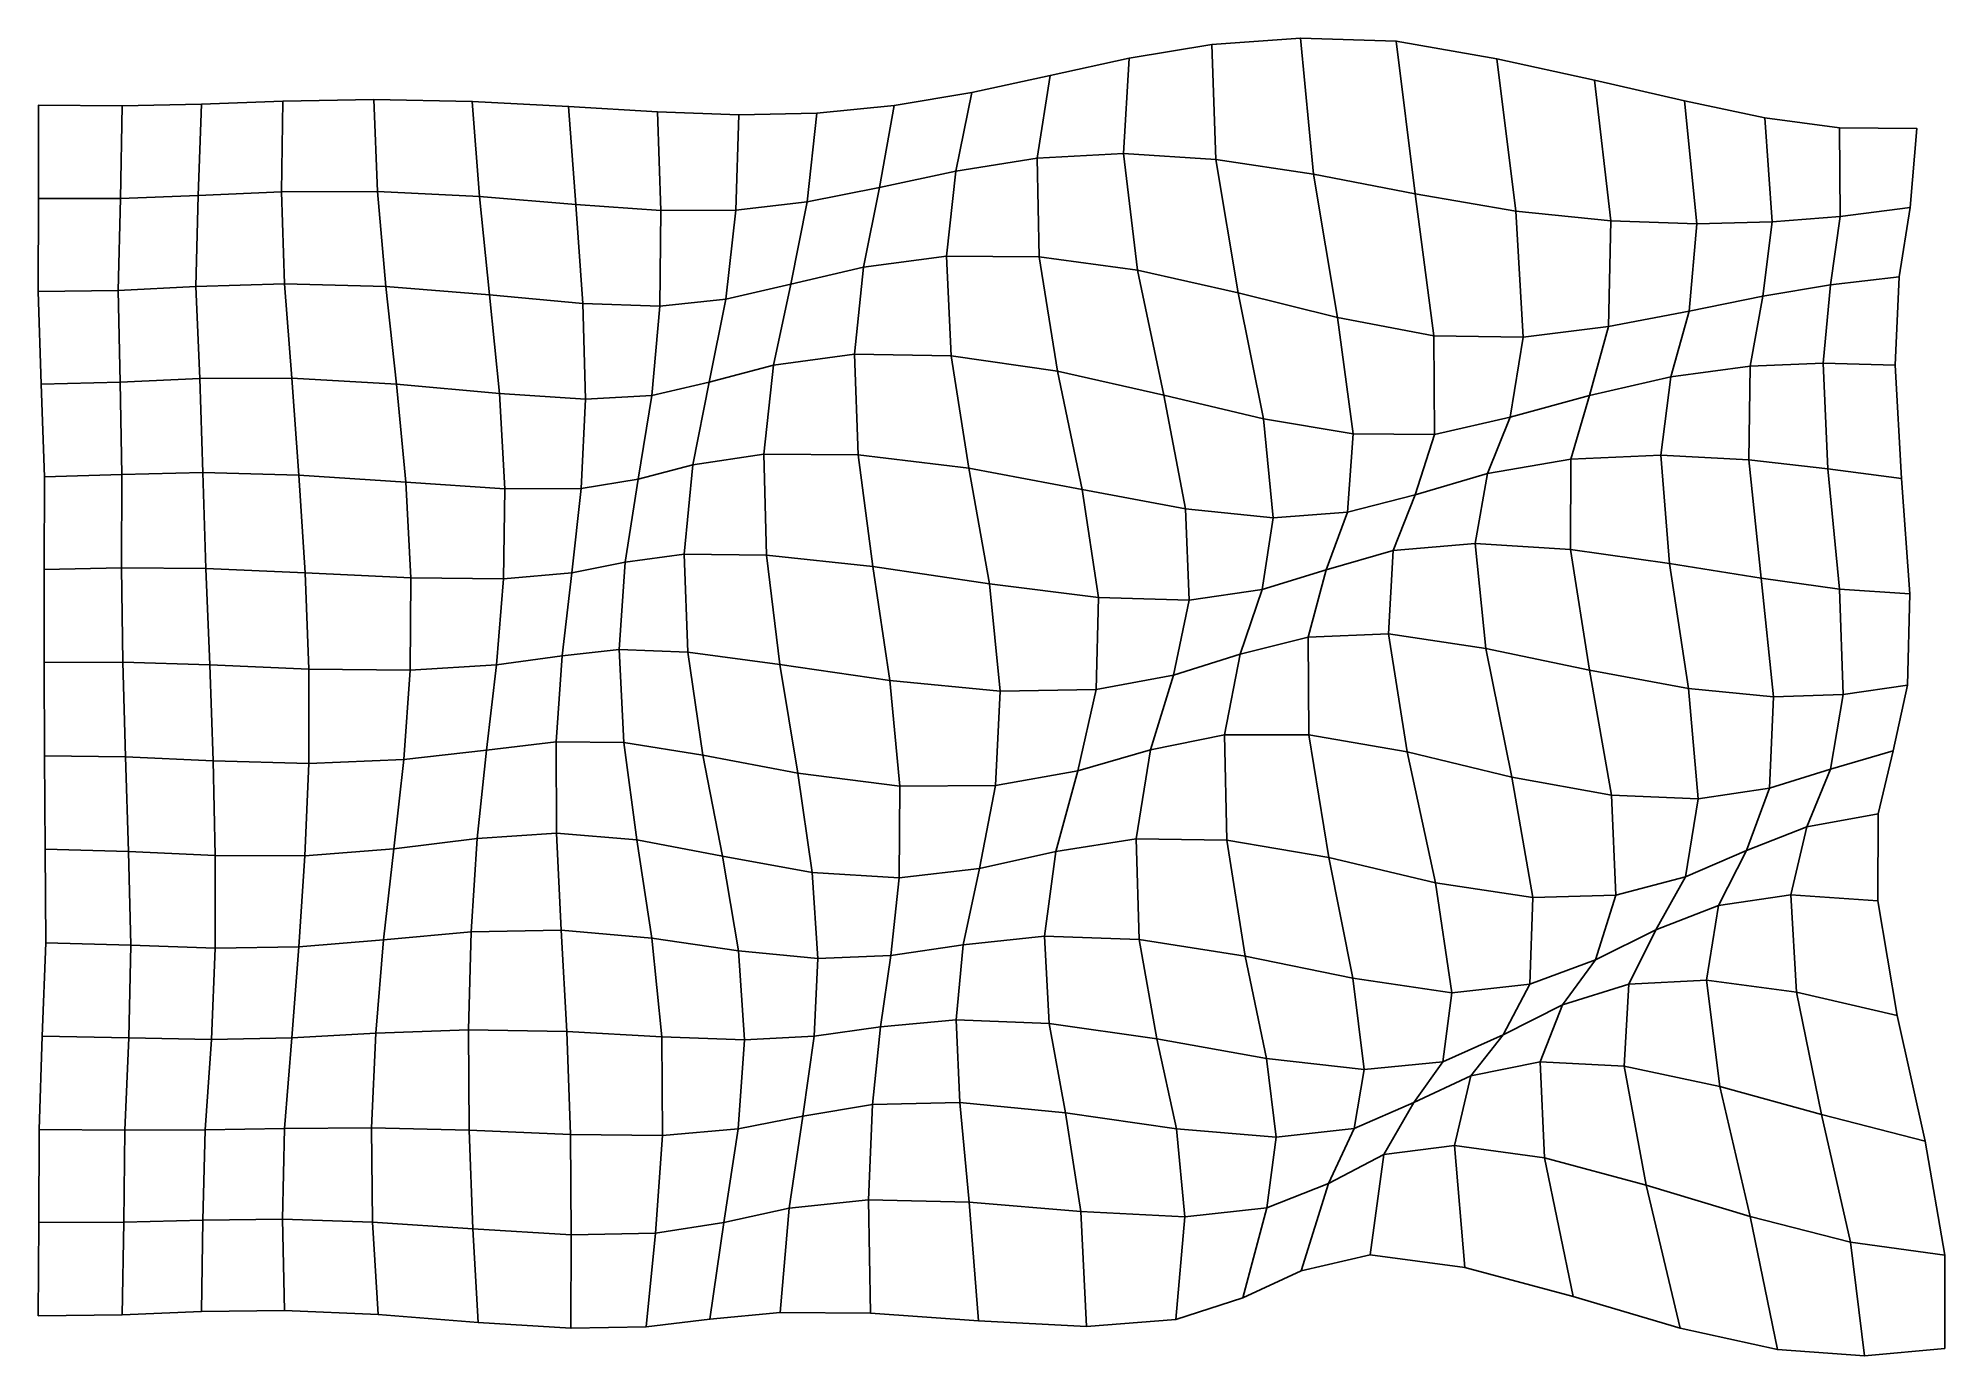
# Model space of a CAD drawing. Extents: x -160 to 226, y -134 to 132.
import ezdxf

# ---------------------------------------------------------------- set-up
doc = ezdxf.new("R2010")
doc.units = 0

msp = doc.modelspace()

# ---------------------------------------------------------------- linework, layer by layer
for points in [[(78.192795, 107.75106, -2.782417), (97.941093, 104.742538, -5.038615), (95.32148, 132.255905, -3.66288), (77.40551, 130.969055, -2.250597)], [(78.192795, 107.75106, -2.782417), (77.40551, 130.969055, -2.250597), (95.32148, 132.255905, -3.66288), (97.941093, 104.742538, -5.038615)], [(97.941093, 104.742538, -5.038615), (118.52179, 100.76902, -7.941517), (114.670799, 131.65538, -5.39971), (95.32148, 132.255905, -3.66288)], [(97.941093, 104.742538, -5.038615), (95.32148, 132.255905, -3.66288), (114.670799, 131.65538, -5.39971), (118.52179, 100.76902, -7.941517)], [(118.52179, 100.76902, -7.941517), (138.882858, 97.269691, -9.871621), (135.035812, 128.051895, -6.138925), (114.670799, 131.65538, -5.39971)], [(118.52179, 100.76902, -7.941517), (114.670799, 131.65538, -5.39971), (135.035812, 128.051895, -6.138925), (138.882858, 97.269691, -9.871621)], [(42.048267, 107.978699, -0.962969), (59.541519, 108.91539, -1.411282), (60.684959, 128.195145, -1.525139), (44.64975, 124.679588, -1.519041)], [(42.048267, 107.978699, -0.962969), (44.64975, 124.679588, -1.519041), (60.684959, 128.195145, -1.525139), (59.541519, 108.91539, -1.411282)], [(59.541519, 108.91539, -1.411282), (78.192795, 107.75106, -2.782417), (77.40551, 130.969055, -2.250597), (60.684959, 128.195145, -1.525139)], [(59.541519, 108.91539, -1.411282), (60.684959, 128.195145, -1.525139), (77.40551, 130.969055, -2.250597), (78.192795, 107.75106, -2.782417)], [(138.882858, 97.269691, -9.871621), (158.085831, 95.323685, -10.389401), (154.79335, 123.759567, -5.462812), (135.035812, 128.051895, -6.138925)], [(138.882858, 97.269691, -9.871621), (135.035812, 128.051895, -6.138925), (154.79335, 123.759567, -5.462812), (158.085831, 95.323685, -10.389401)], [(25.63093, 105.387291, -1.254601), (42.048267, 107.978699, -0.962969), (44.64975, 124.679588, -1.519041), (28.85462, 121.268974, -1.979949)], [(25.63093, 105.387291, -1.254601), (28.85462, 121.268974, -1.979949), (44.64975, 124.679588, -1.519041), (42.048267, 107.978699, -0.962969)], [(158.085831, 95.323685, -10.389401), (175.457977, 94.746552, -8.850394), (172.945587, 119.560852, -3.13411), (154.79335, 123.759567, -5.462812)], [(158.085831, 95.323685, -10.389401), (154.79335, 123.759567, -5.462812), (172.945587, 119.560852, -3.13411), (175.457977, 94.746552, -8.850394)], [(-110.746643, 101.188622, -1.296155), (-91.377197, 101.257088, -1.302036), (-92.111443, 119.829407, -1.159133), (-110.487152, 119.499603, -1.222176)], [(-110.746643, 101.188622, -1.296155), (-110.487152, 119.499603, -1.222176), (-92.111443, 119.829407, -1.159133), (-91.377197, 101.257088, -1.302036)], [(-91.377197, 101.257088, -1.302036), (-70.756348, 100.260292, -1.306656), (-72.208855, 119.450249, -1.117279), (-92.111443, 119.829407, -1.159133)], [(-91.377197, 101.257088, -1.302036), (-92.111443, 119.829407, -1.159133), (-72.208855, 119.450249, -1.117279), (-70.756348, 100.260292, -1.306656)], [(10.182467, 102.082184, -1.862502), (25.63093, 105.387291, -1.254601), (28.85462, 121.268974, -1.979949), (13.134943, 118.631126, -2.475447)], [(10.182467, 102.082184, -1.862502), (13.134943, 118.631126, -2.475447), (28.85462, 121.268974, -1.979949), (25.63093, 105.387291, -1.254601)], [(175.457977, 94.746552, -8.850394), (190.688477, 95.123528, -5.257073), (189.181076, 116.138885, 0.359636), (172.945587, 119.560852, -3.13411)], [(175.457977, 94.746552, -8.850394), (172.945587, 119.560852, -3.13411), (189.181076, 116.138885, 0.359636), (190.688477, 95.123528, -5.257073)], [(-159.934708, 99.830772, -1.283761), (-143.355011, 99.816574, -1.216702), (-142.968063, 118.55835, -1.254722), (-159.912003, 118.706223, -1.304736)], [(-159.934708, 99.830772, -1.283761), (-159.912003, 118.706223, -1.304736), (-142.968063, 118.55835, -1.254722), (-143.355011, 99.816574, -1.216702)], [(-143.355011, 99.816574, -1.216702), (-127.636909, 100.432228, -1.236236), (-126.976082, 118.882919, -1.235638), (-142.968063, 118.55835, -1.254722)], [(-143.355011, 99.816574, -1.216702), (-142.968063, 118.55835, -1.254722), (-126.976082, 118.882919, -1.235638), (-127.636909, 100.432228, -1.236236)], [(-127.636909, 100.432228, -1.236236), (-110.746643, 101.188622, -1.296155), (-110.487152, 119.499603, -1.222176), (-126.976082, 118.882919, -1.235638)], [(-127.636909, 100.432228, -1.236236), (-126.976082, 118.882919, -1.235638), (-110.487152, 119.499603, -1.222176), (-110.746643, 101.188622, -1.296155)], [(-70.756348, 100.260292, -1.306656), (-51.257793, 98.651031, -1.481549), (-52.715599, 118.454132, -1.279119), (-72.208855, 119.450249, -1.117279)], [(-70.756348, 100.260292, -1.306656), (-72.208855, 119.450249, -1.117279), (-52.715599, 118.454132, -1.279119), (-51.257793, 98.651031, -1.481549)], [(-51.257793, 98.651031, -1.481549), (-34.067554, 97.422249, -1.873563), (-34.761665, 117.354774, -1.730559), (-52.715599, 118.454132, -1.279119)], [(-51.257793, 98.651031, -1.481549), (-52.715599, 118.454132, -1.279119), (-34.761665, 117.354774, -1.730559), (-34.067554, 97.422249, -1.873563)], [(-34.067554, 97.422249, -1.873563), (-18.862719, 97.479126, -2.254489), (-18.259386, 116.758789, -2.292224), (-34.761665, 117.354774, -1.730559)], [(-34.067554, 97.422249, -1.873563), (-34.761665, 117.354774, -1.730559), (-18.259386, 116.758789, -2.292224), (-18.862719, 97.479126, -2.254489)], [(-18.862719, 97.479126, -2.254489), (-4.47082, 99.152847, -2.287616), (-2.502604, 117.113701, -2.615656), (-18.259386, 116.758789, -2.292224)], [(-18.862719, 97.479126, -2.254489), (-18.259386, 116.758789, -2.292224), (-2.502604, 117.113701, -2.615656), (-4.47082, 99.152847, -2.287616)], [(-4.47082, 99.152847, -2.287616), (10.182467, 102.082184, -1.862502), (13.134943, 118.631126, -2.475447), (-2.502604, 117.113701, -2.615656)], [(-4.47082, 99.152847, -2.287616), (-2.502604, 117.113701, -2.615656), (13.134943, 118.631126, -2.475447), (10.182467, 102.082184, -1.862502)], [(190.688477, 95.123528, -5.257073), (204.467896, 96.221375, -0.671689), (204.299759, 114.153122, 3.755093), (189.181076, 116.138885, 0.359636)], [(190.688477, 95.123528, -5.257073), (189.181076, 116.138885, 0.359636), (204.299759, 114.153122, 3.755093), (204.467896, 96.221375, -0.671689)], [(204.467896, 96.221375, -0.671689), (218.601471, 98.028427, 3.12376), (219.941528, 113.995949, 5.571425), (204.299759, 114.153122, 3.755093)], [(204.467896, 96.221375, -0.671689), (204.299759, 114.153122, 3.755093), (219.941528, 113.995949, 5.571425), (218.601471, 98.028427, 3.12376)], [(23.724178, 88.153519, -0.930799), (42.423355, 88.028107, -0.97918), (42.048267, 107.978699, -0.962969), (25.63093, 105.387291, -1.254601)], [(23.724178, 88.153519, -0.930799), (25.63093, 105.387291, -1.254601), (42.048267, 107.978699, -0.962969), (42.423355, 88.028107, -0.97918)], [(42.423355, 88.028107, -0.97918), (62.344276, 85.32283, -1.774798), (59.541519, 108.91539, -1.411282), (42.048267, 107.978699, -0.962969)], [(42.423355, 88.028107, -0.97918), (42.048267, 107.978699, -0.962969), (59.541519, 108.91539, -1.411282), (62.344276, 85.32283, -1.774798)], [(62.344276, 85.32283, -1.774798), (82.710991, 80.76564, -3.364908), (78.192795, 107.75106, -2.782417), (59.541519, 108.91539, -1.411282)], [(62.344276, 85.32283, -1.774798), (59.541519, 108.91539, -1.411282), (78.192795, 107.75106, -2.782417), (82.710991, 80.76564, -3.364908)], [(6.905279, 85.948074, -1.346836), (23.724178, 88.153519, -0.930799), (25.63093, 105.387291, -1.254601), (10.182467, 102.082184, -1.862502)], [(6.905279, 85.948074, -1.346836), (10.182467, 102.082184, -1.862502), (25.63093, 105.387291, -1.254601), (23.724178, 88.153519, -0.930799)], [(82.710991, 80.76564, -3.364908), (102.820572, 75.798882, -5.724752), (97.941093, 104.742538, -5.038615), (78.192795, 107.75106, -2.782417)], [(82.710991, 80.76564, -3.364908), (78.192795, 107.75106, -2.782417), (97.941093, 104.742538, -5.038615), (102.820572, 75.798882, -5.724752)], [(102.820572, 75.798882, -5.724752), (122.274315, 72.046814, -8.849831), (118.52179, 100.76902, -7.941517), (97.941093, 104.742538, -5.038615)], [(102.820572, 75.798882, -5.724752), (97.941093, 104.742538, -5.038615), (118.52179, 100.76902, -7.941517), (122.274315, 72.046814, -8.849831)], [(-143.842941, 81.248337, -1.189481), (-128.071518, 82.052063, -1.281749), (-127.636909, 100.432228, -1.236236), (-143.355011, 99.816574, -1.216702)], [(-143.842941, 81.248337, -1.189481), (-143.355011, 99.816574, -1.216702), (-127.636909, 100.432228, -1.236236), (-128.071518, 82.052063, -1.281749)], [(-128.071518, 82.052063, -1.281749), (-110.183868, 82.605331, -1.441834), (-110.746643, 101.188622, -1.296155), (-127.636909, 100.432228, -1.236236)], [(-128.071518, 82.052063, -1.281749), (-127.636909, 100.432228, -1.236236), (-110.746643, 101.188622, -1.296155), (-110.183868, 82.605331, -1.441834)], [(-110.183868, 82.605331, -1.441834), (-89.68222, 82.04686, -1.492757), (-91.377197, 101.257088, -1.302036), (-110.746643, 101.188622, -1.296155)], [(-110.183868, 82.605331, -1.441834), (-110.746643, 101.188622, -1.296155), (-91.377197, 101.257088, -1.302036), (-89.68222, 82.04686, -1.492757)], [(-89.68222, 82.04686, -1.492757), (-68.691162, 80.373245, -1.445163), (-70.756348, 100.260292, -1.306656), (-91.377197, 101.257088, -1.302036)], [(-89.68222, 82.04686, -1.492757), (-91.377197, 101.257088, -1.302036), (-70.756348, 100.260292, -1.306656), (-68.691162, 80.373245, -1.445163)], [(-7.778432, 82.541039, -1.772055), (6.905279, 85.948074, -1.346836), (10.182467, 102.082184, -1.862502), (-4.47082, 99.152847, -2.287616)], [(-7.778432, 82.541039, -1.772055), (-4.47082, 99.152847, -2.287616), (10.182467, 102.082184, -1.862502), (6.905279, 85.948074, -1.346836)], [(122.274315, 72.046814, -8.849831), (140.330231, 71.821503, -11.312174), (138.882858, 97.269691, -9.871621), (118.52179, 100.76902, -7.941517)], [(122.274315, 72.046814, -8.849831), (118.52179, 100.76902, -7.941517), (138.882858, 97.269691, -9.871621), (140.330231, 71.821503, -11.312174)], [(-159.995499, 81.024551, -1.260342), (-143.842941, 81.248337, -1.189481), (-143.355011, 99.816574, -1.216702), (-159.934708, 99.830772, -1.283761)], [(-159.995499, 81.024551, -1.260342), (-159.934708, 99.830772, -1.283761), (-143.355011, 99.816574, -1.216702), (-143.842941, 81.248337, -1.189481)], [(-68.691162, 80.373245, -1.445163), (-49.844246, 78.593269, -1.483682), (-51.257793, 98.651031, -1.481549), (-70.756348, 100.260292, -1.306656)], [(-68.691162, 80.373245, -1.445163), (-70.756348, 100.260292, -1.306656), (-51.257793, 98.651031, -1.481549), (-49.844246, 78.593269, -1.483682)], [(-49.844246, 78.593269, -1.483682), (-34.261948, 78.048668, -1.690153), (-34.067554, 97.422249, -1.873563), (-51.257793, 98.651031, -1.481549)], [(-49.844246, 78.593269, -1.483682), (-51.257793, 98.651031, -1.481549), (-34.067554, 97.422249, -1.873563), (-34.261948, 78.048668, -1.690153)], [(-34.261948, 78.048668, -1.690153), (-20.937202, 79.483284, -1.877612), (-18.862719, 97.479126, -2.254489), (-34.067554, 97.422249, -1.873563)], [(-34.261948, 78.048668, -1.690153), (-34.067554, 97.422249, -1.873563), (-18.862719, 97.479126, -2.254489), (-20.937202, 79.483284, -1.877612)], [(-20.937202, 79.483284, -1.877612), (-7.778432, 82.541039, -1.772055), (-4.47082, 99.152847, -2.287616), (-18.862719, 97.479126, -2.254489)], [(-20.937202, 79.483284, -1.877612), (-18.862719, 97.479126, -2.254489), (-4.47082, 99.152847, -2.287616), (-7.778432, 82.541039, -1.772055)], [(140.330231, 71.821503, -11.312174), (157.59288, 73.928352, -12.794993), (158.085831, 95.323685, -10.389401), (138.882858, 97.269691, -9.871621)], [(140.330231, 71.821503, -11.312174), (138.882858, 97.269691, -9.871621), (158.085831, 95.323685, -10.389401), (157.59288, 73.928352, -12.794993)], [(202.501968, 82.359505, -4.738834), (216.39209, 83.995125, 0.05352), (218.601471, 98.028427, 3.12376), (204.467896, 96.221375, -0.671689)], [(202.501968, 82.359505, -4.738834), (204.467896, 96.221375, -0.671689), (218.601471, 98.028427, 3.12376), (216.39209, 83.995125, 0.05352)], [(157.59288, 73.928352, -12.794993), (173.909439, 77.0672, -12.352629), (175.457977, 94.746552, -8.850394), (158.085831, 95.323685, -10.389401)], [(157.59288, 73.928352, -12.794993), (158.085831, 95.323685, -10.389401), (175.457977, 94.746552, -8.850394), (173.909439, 77.0672, -12.352629)], [(173.909439, 77.0672, -12.352629), (188.822571, 80.07103, -9.456362), (190.688477, 95.123528, -5.257073), (175.457977, 94.746552, -8.850394)], [(173.909439, 77.0672, -12.352629), (175.457977, 94.746552, -8.850394), (190.688477, 95.123528, -5.257073), (188.822571, 80.07103, -9.456362)], [(188.822571, 80.07103, -9.456362), (202.501968, 82.359505, -4.738834), (204.467896, 96.221375, -0.671689), (190.688477, 95.123528, -5.257073)], [(188.822571, 80.07103, -9.456362), (190.688477, 95.123528, -5.257073), (204.467896, 96.221375, -0.671689), (202.501968, 82.359505, -4.738834)], [(-11.255255, 66.113602, -1.429872), (5.078975, 68.357231, -1.381755), (6.905279, 85.948074, -1.346836), (-7.778432, 82.541039, -1.772055)], [(-11.255255, 66.113602, -1.429872), (-7.778432, 82.541039, -1.772055), (6.905279, 85.948074, -1.346836), (5.078975, 68.357231, -1.381755)], [(5.078975, 68.357231, -1.381755), (24.680643, 68.044762, -1.424083), (23.724178, 88.153519, -0.930799), (6.905279, 85.948074, -1.346836)], [(5.078975, 68.357231, -1.381755), (6.905279, 85.948074, -1.346836), (23.724178, 88.153519, -0.930799), (24.680643, 68.044762, -1.424083)], [(24.680643, 68.044762, -1.424083), (46.128288, 64.948082, -1.836671), (42.423355, 88.028107, -0.97918), (23.724178, 88.153519, -0.930799)], [(24.680643, 68.044762, -1.424083), (23.724178, 88.153519, -0.930799), (42.423355, 88.028107, -0.97918), (46.128288, 64.948082, -1.836671)], [(46.128288, 64.948082, -1.836671), (67.640213, 60.097832, -2.727117), (62.344276, 85.32283, -1.774798), (42.423355, 88.028107, -0.97918)], [(46.128288, 64.948082, -1.836671), (42.423355, 88.028107, -0.97918), (62.344276, 85.32283, -1.774798), (67.640213, 60.097832, -2.727117)], [(67.640213, 60.097832, -2.727117), (87.800964, 55.278324, -4.058243), (82.710991, 80.76564, -3.364908), (62.344276, 85.32283, -1.774798)], [(67.640213, 60.097832, -2.727117), (62.344276, 85.32283, -1.774798), (82.710991, 80.76564, -3.364908), (87.800964, 55.278324, -4.058243)], [(-159.38443, 62.282436, -1.236077), (-143.428726, 62.717384, -1.175963), (-143.842941, 81.248337, -1.189481), (-159.995499, 81.024551, -1.260342)], [(-159.38443, 62.282436, -1.236077), (-159.995499, 81.024551, -1.260342), (-143.842941, 81.248337, -1.189481), (-143.428726, 62.717384, -1.175963)], [(-143.428726, 62.717384, -1.175963), (-127.326523, 63.44046, -1.371302), (-128.071518, 82.052063, -1.281749), (-143.842941, 81.248337, -1.189481)], [(-143.428726, 62.717384, -1.175963), (-143.842941, 81.248337, -1.189481), (-128.071518, 82.052063, -1.281749), (-127.326523, 63.44046, -1.371302)], [(-127.326523, 63.44046, -1.371302), (-108.670448, 63.478683, -1.643752), (-110.183868, 82.605331, -1.441834), (-128.071518, 82.052063, -1.281749)], [(-127.326523, 63.44046, -1.371302), (-128.071518, 82.052063, -1.281749), (-110.183868, 82.605331, -1.441834), (-108.670448, 63.478683, -1.643752)], [(-108.670448, 63.478683, -1.643752), (-87.519539, 62.282352, -1.690217), (-89.68222, 82.04686, -1.492757), (-110.183868, 82.605331, -1.441834)], [(-108.670448, 63.478683, -1.643752), (-110.183868, 82.605331, -1.441834), (-89.68222, 82.04686, -1.492757), (-87.519539, 62.282352, -1.690217)], [(-87.519539, 62.282352, -1.690217), (-66.713074, 60.413952, -1.469705), (-68.691162, 80.373245, -1.445163), (-89.68222, 82.04686, -1.492757)], [(-87.519539, 62.282352, -1.690217), (-89.68222, 82.04686, -1.492757), (-68.691162, 80.373245, -1.445163), (-66.713074, 60.413952, -1.469705)], [(-24.274483, 62.717617, -1.355898), (-11.255255, 66.113602, -1.429872), (-7.778432, 82.541039, -1.772055), (-20.937202, 79.483284, -1.877612)], [(-24.274483, 62.717617, -1.355898), (-20.937202, 79.483284, -1.877612), (-7.778432, 82.541039, -1.772055), (-11.255255, 66.113602, -1.429872)], [(186.220276, 65.955116, -11.684334), (201.039078, 66.562172, -7.518822), (202.501968, 82.359505, -4.738834), (188.822571, 80.07103, -9.456362)], [(186.220276, 65.955116, -11.684334), (188.822571, 80.07103, -9.456362), (202.501968, 82.359505, -4.738834), (201.039078, 66.562172, -7.518822)], [(201.039078, 66.562172, -7.518822), (215.578934, 66.144142, -2.617118), (216.39209, 83.995125, 0.05352), (202.501968, 82.359505, -4.738834)], [(201.039078, 66.562172, -7.518822), (202.501968, 82.359505, -4.738834), (216.39209, 83.995125, 0.05352), (215.578934, 66.144142, -2.617118)], [(-66.713074, 60.413952, -1.469705), (-49.314289, 59.263016, -1.237448), (-49.844246, 78.593269, -1.483682), (-68.691162, 80.373245, -1.445163)], [(-66.713074, 60.413952, -1.469705), (-68.691162, 80.373245, -1.445163), (-49.844246, 78.593269, -1.483682), (-49.314289, 59.263016, -1.237448)], [(-49.314289, 59.263016, -1.237448), (-35.911232, 60.01656, -1.218948), (-34.261948, 78.048668, -1.690153), (-49.844246, 78.593269, -1.483682)], [(-49.314289, 59.263016, -1.237448), (-49.844246, 78.593269, -1.483682), (-34.261948, 78.048668, -1.690153), (-35.911232, 60.01656, -1.218948)], [(-35.911232, 60.01656, -1.218948), (-24.274483, 62.717617, -1.355898), (-20.937202, 79.483284, -1.877612), (-34.261948, 78.048668, -1.690153)], [(-35.911232, 60.01656, -1.218948), (-34.261948, 78.048668, -1.690153), (-20.937202, 79.483284, -1.877612), (-24.274483, 62.717617, -1.355898)], [(87.800964, 55.278324, -4.058243), (105.954781, 52.25452, -5.894371), (102.820572, 75.798882, -5.724752), (82.710991, 80.76564, -3.364908)], [(87.800964, 55.278324, -4.058243), (82.710991, 80.76564, -3.364908), (102.820572, 75.798882, -5.724752), (105.954781, 52.25452, -5.894371)], [(170.235138, 63.758614, -13.580251), (186.220276, 65.955116, -11.684334), (188.822571, 80.07103, -9.456362), (173.909439, 77.0672, -12.352629)], [(170.235138, 63.758614, -13.580251), (173.909439, 77.0672, -12.352629), (188.822571, 80.07103, -9.456362), (186.220276, 65.955116, -11.684334)], [(105.954781, 52.25452, -5.894371), (122.387268, 52.09005, -8.516984), (122.274315, 72.046814, -8.849831), (102.820572, 75.798882, -5.724752)], [(105.954781, 52.25452, -5.894371), (102.820572, 75.798882, -5.724752), (122.274315, 72.046814, -8.849831), (122.387268, 52.09005, -8.516984)], [(137.73378, 55.612488, -10.947821), (153.727341, 60.023544, -13.015495), (157.59288, 73.928352, -12.794993), (140.330231, 71.821503, -11.312174)], [(137.73378, 55.612488, -10.947821), (140.330231, 71.821503, -11.312174), (157.59288, 73.928352, -12.794993), (153.727341, 60.023544, -13.015495)], [(153.727341, 60.023544, -13.015495), (170.235138, 63.758614, -13.580251), (173.909439, 77.0672, -12.352629), (157.59288, 73.928352, -12.794993)], [(153.727341, 60.023544, -13.015495), (157.59288, 73.928352, -12.794993), (173.909439, 77.0672, -12.352629), (170.235138, 63.758614, -13.580251)], [(122.387268, 52.09005, -8.516984), (137.73378, 55.612488, -10.947821), (140.330231, 71.821503, -11.312174), (122.274315, 72.046814, -8.849831)], [(122.387268, 52.09005, -8.516984), (122.274315, 72.046814, -8.849831), (140.330231, 71.821503, -11.312174), (137.73378, 55.612488, -10.947821)], [(-27.60734, 45.982445, -0.84336), (-13.233389, 48.134621, -1.444247), (-11.255255, 66.113602, -1.429872), (-24.274483, 62.717617, -1.355898)], [(-27.60734, 45.982445, -0.84336), (-24.274483, 62.717617, -1.355898), (-11.255255, 66.113602, -1.429872), (-13.233389, 48.134621, -1.444247)], [(-13.233389, 48.134621, -1.444247), (5.859013, 48.029148, -2.10252), (5.078975, 68.357231, -1.381755), (-11.255255, 66.113602, -1.429872)], [(-13.233389, 48.134621, -1.444247), (-11.255255, 66.113602, -1.429872), (5.078975, 68.357231, -1.381755), (5.859013, 48.029148, -2.10252)], [(5.859013, 48.029148, -2.10252), (28.257042, 45.305603, -2.745867), (24.680643, 68.044762, -1.424083), (5.078975, 68.357231, -1.381755)], [(5.859013, 48.029148, -2.10252), (5.078975, 68.357231, -1.381755), (24.680643, 68.044762, -1.424083), (28.257042, 45.305603, -2.745867)], [(28.257042, 45.305603, -2.745867), (51.143276, 41.026085, -3.409076), (46.128288, 64.948082, -1.836671), (24.680643, 68.044762, -1.424083)], [(28.257042, 45.305603, -2.745867), (24.680643, 68.044762, -1.424083), (46.128288, 64.948082, -1.836671), (51.143276, 41.026085, -3.409076)], [(168.212906, 47.96183, -13.474573), (185.968719, 47.023148, -12.381411), (186.220276, 65.955116, -11.684334), (170.235138, 63.758614, -13.580251)], [(168.212906, 47.96183, -13.474573), (170.235138, 63.758614, -13.580251), (186.220276, 65.955116, -11.684334), (185.968719, 47.023148, -12.381411)], [(185.968719, 47.023148, -12.381411), (201.971619, 45.156284, -8.903025), (201.039078, 66.562172, -7.518822), (186.220276, 65.955116, -11.684334)], [(185.968719, 47.023148, -12.381411), (186.220276, 65.955116, -11.684334), (201.039078, 66.562172, -7.518822), (201.971619, 45.156284, -8.903025)], [(201.971619, 45.156284, -8.903025), (216.886063, 43.226112, -4.365875), (215.578934, 66.144142, -2.617118), (201.039078, 66.562172, -7.518822)], [(201.971619, 45.156284, -8.903025), (201.039078, 66.562172, -7.518822), (215.578934, 66.144142, -2.617118), (216.886063, 43.226112, -4.365875)], [(-158.695755, 43.563374, -1.211389), (-143.094604, 44.060146, -1.17282), (-143.428726, 62.717384, -1.175963), (-159.38443, 62.282436, -1.236077)], [(-158.695755, 43.563374, -1.211389), (-159.38443, 62.282436, -1.236077), (-143.428726, 62.717384, -1.175963), (-143.094604, 44.060146, -1.17282)], [(-143.094604, 44.060146, -1.17282), (-126.719986, 44.427536, -1.492937), (-127.326523, 63.44046, -1.371302), (-143.428726, 62.717384, -1.175963)], [(-143.094604, 44.060146, -1.17282), (-143.428726, 62.717384, -1.175963), (-127.326523, 63.44046, -1.371302), (-126.719986, 44.427536, -1.492937)], [(-126.719986, 44.427536, -1.492937), (-107.24865, 43.889965, -1.882708), (-108.670448, 63.478683, -1.643752), (-127.326523, 63.44046, -1.371302)], [(-126.719986, 44.427536, -1.492937), (-127.326523, 63.44046, -1.371302), (-108.670448, 63.478683, -1.643752), (-107.24865, 43.889965, -1.882708)], [(-107.24865, 43.889965, -1.882708), (-85.661659, 42.463665, -1.875197), (-87.519539, 62.282352, -1.690217), (-108.670448, 63.478683, -1.643752)], [(-107.24865, 43.889965, -1.882708), (-108.670448, 63.478683, -1.643752), (-87.519539, 62.282352, -1.690217), (-85.661659, 42.463665, -1.875197)], [(-85.661659, 42.463665, -1.875197), (-65.642975, 41.149418, -1.37505), (-66.713074, 60.413952, -1.469705), (-87.519539, 62.282352, -1.690217)], [(-85.661659, 42.463665, -1.875197), (-87.519539, 62.282352, -1.690217), (-66.713074, 60.413952, -1.469705), (-65.642975, 41.149418, -1.37505)], [(-38.656963, 43.098705, -0.550164), (-27.60734, 45.982445, -0.84336), (-24.274483, 62.717617, -1.355898), (-35.911232, 60.01656, -1.218948)], [(-38.656963, 43.098705, -0.550164), (-35.911232, 60.01656, -1.218948), (-24.274483, 62.717617, -1.355898), (-27.60734, 45.982445, -0.84336)], [(51.143276, 41.026085, -3.409076), (72.042915, 37.105186, -4.092217), (67.640213, 60.097832, -2.727117), (46.128288, 64.948082, -1.836671)], [(51.143276, 41.026085, -3.409076), (46.128288, 64.948082, -1.836671), (67.640213, 60.097832, -2.727117), (72.042915, 37.105186, -4.092217)], [(149.977234, 47.143044, -12.275902), (168.212906, 47.96183, -13.474573), (170.235138, 63.758614, -13.580251), (153.727341, 60.023544, -13.015495)], [(149.977234, 47.143044, -12.275902), (153.727341, 60.023544, -13.015495), (170.235138, 63.758614, -13.580251), (168.212906, 47.96183, -13.474573)], [(-65.642975, 41.149418, -1.37505), (-50.147202, 41.205956, -0.774074), (-49.314289, 59.263016, -1.237448), (-66.713074, 60.413952, -1.469705)], [(-65.642975, 41.149418, -1.37505), (-66.713074, 60.413952, -1.469705), (-49.314289, 59.263016, -1.237448), (-50.147202, 41.205956, -0.774074)], [(-50.147202, 41.205956, -0.774074), (-38.656963, 43.098705, -0.550164), (-35.911232, 60.01656, -1.218948), (-49.314289, 59.263016, -1.237448)], [(-50.147202, 41.205956, -0.774074), (-49.314289, 59.263016, -1.237448), (-35.911232, 60.01656, -1.218948), (-38.656963, 43.098705, -0.550164)], [(72.042915, 37.105186, -4.092217), (89.810303, 35.303303, -4.825026), (87.800964, 55.278324, -4.058243), (67.640213, 60.097832, -2.727117)], [(72.042915, 37.105186, -4.092217), (67.640213, 60.097832, -2.727117), (87.800964, 55.278324, -4.058243), (89.810303, 35.303303, -4.825026)], [(133.11969, 44.264141, -9.955255), (149.977234, 47.143044, -12.275902), (153.727341, 60.023544, -13.015495), (137.73378, 55.612488, -10.947821)], [(133.11969, 44.264141, -9.955255), (137.73378, 55.612488, -10.947821), (153.727341, 60.023544, -13.015495), (149.977234, 47.143044, -12.275902)], [(89.810303, 35.303303, -4.825026), (104.797791, 36.395954, -5.869174), (105.954781, 52.25452, -5.894371), (87.800964, 55.278324, -4.058243)], [(89.810303, 35.303303, -4.825026), (87.800964, 55.278324, -4.058243), (105.954781, 52.25452, -5.894371), (104.797791, 36.395954, -5.869174)], [(118.525169, 39.889137, -7.77602), (133.11969, 44.264141, -9.955255), (137.73378, 55.612488, -10.947821), (122.387268, 52.09005, -8.516984)], [(118.525169, 39.889137, -7.77602), (122.387268, 52.09005, -8.516984), (137.73378, 55.612488, -10.947821), (133.11969, 44.264141, -9.955255)], [(104.797791, 36.395954, -5.869174), (118.525169, 39.889137, -7.77602), (122.387268, 52.09005, -8.516984), (105.954781, 52.25452, -5.894371)], [(104.797791, 36.395954, -5.869174), (105.954781, 52.25452, -5.894371), (122.387268, 52.09005, -8.516984), (118.525169, 39.889137, -7.77602)], [(-29.353342, 27.930418, -0.341613), (-12.700993, 27.744743, -1.700403), (-13.233389, 48.134621, -1.444247), (-27.60734, 45.982445, -0.84336)], [(-29.353342, 27.930418, -0.341613), (-27.60734, 45.982445, -0.84336), (-13.233389, 48.134621, -1.444247), (-12.700993, 27.744743, -1.700403)], [(-12.700993, 27.744743, -1.700403), (8.829559, 25.418823, -3.281648), (5.859013, 48.029148, -2.10252), (-13.233389, 48.134621, -1.444247)], [(-12.700993, 27.744743, -1.700403), (-13.233389, 48.134621, -1.444247), (5.859013, 48.029148, -2.10252), (8.829559, 25.418823, -3.281648)], [(8.829559, 25.418823, -3.281648), (32.39957, 21.951014, -4.612604), (28.257042, 45.305603, -2.745867), (5.859013, 48.029148, -2.10252)], [(8.829559, 25.418823, -3.281648), (5.859013, 48.029148, -2.10252), (28.257042, 45.305603, -2.745867), (32.39957, 21.951014, -4.612604)], [(130.621262, 30.093452, -9.623316), (149.887009, 28.857264, -11.832846), (149.977234, 47.143044, -12.275902), (133.11969, 44.264141, -9.955255)], [(130.621262, 30.093452, -9.623316), (133.11969, 44.264141, -9.955255), (149.977234, 47.143044, -12.275902), (149.887009, 28.857264, -11.832846)], [(149.887009, 28.857264, -11.832846), (169.934769, 26.053047, -13.048093), (168.212906, 47.96183, -13.474573), (149.977234, 47.143044, -12.275902)], [(149.887009, 28.857264, -11.832846), (149.977234, 47.143044, -12.275902), (168.212906, 47.96183, -13.474573), (169.934769, 26.053047, -13.048093)], [(169.934769, 26.053047, -13.048093), (188.452774, 23.054667, -12.118684), (185.968719, 47.023148, -12.381411), (168.212906, 47.96183, -13.474573)], [(169.934769, 26.053047, -13.048093), (168.212906, 47.96183, -13.474573), (185.968719, 47.023148, -12.381411), (188.452774, 23.054667, -12.118684)], [(188.452774, 23.054667, -12.118684), (204.294327, 20.870548, -9.021941), (201.971619, 45.156284, -8.903025), (185.968719, 47.023148, -12.381411)], [(188.452774, 23.054667, -12.118684), (185.968719, 47.023148, -12.381411), (201.971619, 45.156284, -8.903025), (204.294327, 20.870548, -9.021941)], [(-158.749359, 24.817266, -1.186725), (-143.115616, 25.183641, -1.171159), (-143.094604, 44.060146, -1.17282), (-158.695755, 43.563374, -1.211389)], [(-158.749359, 24.817266, -1.186725), (-158.695755, 43.563374, -1.211389), (-143.094604, 44.060146, -1.17282), (-143.115616, 25.183641, -1.171159)], [(-143.115616, 25.183641, -1.171159), (-126.096855, 25.060183, -1.625007), (-126.719986, 44.427536, -1.492937), (-143.094604, 44.060146, -1.17282)], [(-143.115616, 25.183641, -1.171159), (-143.094604, 44.060146, -1.17282), (-126.719986, 44.427536, -1.492937), (-126.096855, 25.060183, -1.625007)], [(-126.096855, 25.060183, -1.625007), (-105.991028, 24.176598, -2.140373), (-107.24865, 43.889965, -1.882708), (-126.719986, 44.427536, -1.492937)], [(-126.096855, 25.060183, -1.625007), (-126.719986, 44.427536, -1.492937), (-107.24865, 43.889965, -1.882708), (-105.991028, 24.176598, -2.140373)], [(-105.991028, 24.176598, -2.140373), (-84.62075, 23.126945, -2.059813), (-85.661659, 42.463665, -1.875197), (-107.24865, 43.889965, -1.882708)], [(-105.991028, 24.176598, -2.140373), (-107.24865, 43.889965, -1.882708), (-85.661659, 42.463665, -1.875197), (-84.62075, 23.126945, -2.059813)], [(-84.62075, 23.126945, -2.059813), (-65.891899, 22.941729, -1.219481), (-65.642975, 41.149418, -1.37505), (-85.661659, 42.463665, -1.875197)], [(-84.62075, 23.126945, -2.059813), (-85.661659, 42.463665, -1.875197), (-65.642975, 41.149418, -1.37505), (-65.891899, 22.941729, -1.219481)], [(-52.027203, 24.174879, -0.183241), (-41.297775, 26.29874, 0.240892), (-38.656963, 43.098705, -0.550164), (-50.147202, 41.205956, -0.774074)], [(-52.027203, 24.174879, -0.183241), (-50.147202, 41.205956, -0.774074), (-38.656963, 43.098705, -0.550164), (-41.297775, 26.29874, 0.240892)], [(-41.297775, 26.29874, 0.240892), (-29.353342, 27.930418, -0.341613), (-27.60734, 45.982445, -0.84336), (-38.656963, 43.098705, -0.550164)], [(-41.297775, 26.29874, 0.240892), (-38.656963, 43.098705, -0.550164), (-27.60734, 45.982445, -0.84336), (-29.353342, 27.930418, -0.341613)], [(32.39957, 21.951014, -4.612604), (54.428947, 19.145554, -5.468025), (51.143276, 41.026085, -3.409076), (28.257042, 45.305603, -2.745867)], [(32.39957, 21.951014, -4.612604), (28.257042, 45.305603, -2.745867), (51.143276, 41.026085, -3.409076), (54.428947, 19.145554, -5.468025)], [(114.064964, 28.694498, -7.735135), (130.621262, 30.093452, -9.623316), (133.11969, 44.264141, -9.955255), (118.525169, 39.889137, -7.77602)], [(114.064964, 28.694498, -7.735135), (118.525169, 39.889137, -7.77602), (133.11969, 44.264141, -9.955255), (130.621262, 30.093452, -9.623316)], [(204.294327, 20.870548, -9.021941), (218.53392, 19.887491, -4.981684), (216.886063, 43.226112, -4.365875), (201.971619, 45.156284, -8.903025)], [(204.294327, 20.870548, -9.021941), (201.971619, 45.156284, -8.903025), (216.886063, 43.226112, -4.365875), (218.53392, 19.887491, -4.981684)], [(-65.891899, 22.941729, -1.219481), (-52.027203, 24.174879, -0.183241), (-50.147202, 41.205956, -0.774074), (-65.642975, 41.149418, -1.37505)], [(-65.891899, 22.941729, -1.219481), (-65.642975, 41.149418, -1.37505), (-50.147202, 41.205956, -0.774074), (-52.027203, 24.174879, -0.183241)], [(54.428947, 19.145554, -5.468025), (72.788872, 18.602667, -5.836059), (72.042915, 37.105186, -4.092217), (51.143276, 41.026085, -3.409076)], [(54.428947, 19.145554, -5.468025), (51.143276, 41.026085, -3.409076), (72.042915, 37.105186, -4.092217), (72.788872, 18.602667, -5.836059)], [(100.512825, 24.768373, -6.337003), (114.064964, 28.694498, -7.735135), (118.525169, 39.889137, -7.77602), (104.797791, 36.395954, -5.869174)], [(100.512825, 24.768373, -6.337003), (104.797791, 36.395954, -5.869174), (118.525169, 39.889137, -7.77602), (114.064964, 28.694498, -7.735135)], [(72.788872, 18.602667, -5.836059), (87.557434, 20.786724, -5.950209), (89.810303, 35.303303, -4.825026), (72.042915, 37.105186, -4.092217)], [(72.788872, 18.602667, -5.836059), (72.042915, 37.105186, -4.092217), (89.810303, 35.303303, -4.825026), (87.557434, 20.786724, -5.950209)], [(87.557434, 20.786724, -5.950209), (100.512825, 24.768373, -6.337003), (104.797791, 36.395954, -5.869174), (89.810303, 35.303303, -4.825026)], [(87.557434, 20.786724, -5.950209), (89.810303, 35.303303, -4.825026), (104.797791, 36.395954, -5.869174), (100.512825, 24.768373, -6.337003)], [(-42.485924, 8.645617, 1.107427), (-28.585361, 8.117906, 0.302086), (-29.353342, 27.930418, -0.341613), (-41.297775, 26.29874, 0.240892)], [(-42.485924, 8.645617, 1.107427), (-41.297775, 26.29874, 0.240892), (-29.353342, 27.930418, -0.341613), (-28.585361, 8.117906, 0.302086)], [(-28.585361, 8.117906, 0.302086), (-9.970595, 5.638133, -1.820105), (-12.700993, 27.744743, -1.700403), (-29.353342, 27.930418, -0.341613)], [(-28.585361, 8.117906, 0.302086), (-29.353342, 27.930418, -0.341613), (-12.700993, 27.744743, -1.700403), (-9.970595, 5.638133, -1.820105)], [(-9.970595, 5.638133, -1.820105), (12.234988, 2.386417, -4.408873), (8.829559, 25.418823, -3.281648), (-12.700993, 27.744743, -1.700403)], [(-9.970595, 5.638133, -1.820105), (-12.700993, 27.744743, -1.700403), (8.829559, 25.418823, -3.281648), (12.234988, 2.386417, -4.408873)], [(96.876259, 11.138962, -8.137984), (113.113876, 11.842723, -9.33914), (114.064964, 28.694498, -7.735135), (100.512825, 24.768373, -6.337003)], [(96.876259, 11.138962, -8.137984), (100.512825, 24.768373, -6.337003), (114.064964, 28.694498, -7.735135), (113.113876, 11.842723, -9.33914)], [(113.113876, 11.842723, -9.33914), (132.766006, 8.844653, -10.757094), (130.621262, 30.093452, -9.623316), (114.064964, 28.694498, -7.735135)], [(113.113876, 11.842723, -9.33914), (114.064964, 28.694498, -7.735135), (130.621262, 30.093452, -9.623316), (132.766006, 8.844653, -10.757094)], [(132.766006, 8.844653, -10.757094), (153.767853, 4.474102, -12.31318), (149.887009, 28.857264, -11.832846), (130.621262, 30.093452, -9.623316)], [(132.766006, 8.844653, -10.757094), (130.621262, 30.093452, -9.623316), (149.887009, 28.857264, -11.832846), (153.767853, 4.474102, -12.31318)], [(153.767853, 4.474102, -12.31318), (173.771637, 0.776935, -12.806314), (169.934769, 26.053047, -13.048093), (149.887009, 28.857264, -11.832846)], [(153.767853, 4.474102, -12.31318), (149.887009, 28.857264, -11.832846), (169.934769, 26.053047, -13.048093), (173.771637, 0.776935, -12.806314)], [(-158.792038, 6.013353, -1.161846), (-142.836319, 6.108958, -1.155596), (-143.115616, 25.183641, -1.171159), (-158.749359, 24.817266, -1.186725)], [(-158.792038, 6.013353, -1.161846), (-158.749359, 24.817266, -1.186725), (-143.115616, 25.183641, -1.171159), (-142.836319, 6.108958, -1.155596)], [(-142.836319, 6.108958, -1.155596), (-125.297668, 5.549485, -1.734225), (-126.096855, 25.060183, -1.625007), (-143.115616, 25.183641, -1.171159)], [(-142.836319, 6.108958, -1.155596), (-143.115616, 25.183641, -1.171159), (-126.096855, 25.060183, -1.625007), (-125.297668, 5.549485, -1.734225)], [(-125.297668, 5.549485, -1.734225), (-105.218628, 4.697196, -2.39627), (-105.991028, 24.176598, -2.140373), (-126.096855, 25.060183, -1.625007)], [(-125.297668, 5.549485, -1.734225), (-126.096855, 25.060183, -1.625007), (-105.991028, 24.176598, -2.140373), (-105.218628, 4.697196, -2.39627)], [(-105.218628, 4.697196, -2.39627), (-84.762184, 4.497437, -2.283384), (-84.62075, 23.126945, -2.059813), (-105.991028, 24.176598, -2.140373)], [(-105.218628, 4.697196, -2.39627), (-105.991028, 24.176598, -2.140373), (-84.62075, 23.126945, -2.059813), (-84.762184, 4.497437, -2.283384)], [(-67.306557, 5.54601, -1.118251), (-54.028099, 7.3753, 0.397378), (-52.027203, 24.174879, -0.183241), (-65.891899, 22.941729, -1.219481)], [(-67.306557, 5.54601, -1.118251), (-65.891899, 22.941729, -1.219481), (-52.027203, 24.174879, -0.183241), (-54.028099, 7.3753, 0.397378)], [(-54.028099, 7.3753, 0.397378), (-42.485924, 8.645617, 1.107427), (-41.297775, 26.29874, 0.240892), (-52.027203, 24.174879, -0.183241)], [(-54.028099, 7.3753, 0.397378), (-52.027203, 24.174879, -0.183241), (-41.297775, 26.29874, 0.240892), (-42.485924, 8.645617, 1.107427)], [(12.234988, 2.386417, -4.408873), (34.585365, 0.218796, -6.567047), (32.39957, 21.951014, -4.612604), (8.829559, 25.418823, -3.281648)], [(12.234988, 2.386417, -4.408873), (8.829559, 25.418823, -3.281648), (32.39957, 21.951014, -4.612604), (34.585365, 0.218796, -6.567047)], [(83.09491, 7.740166, -7.984446), (96.876259, 11.138962, -8.137984), (100.512825, 24.768373, -6.337003), (87.557434, 20.786724, -5.950209)], [(83.09491, 7.740166, -7.984446), (87.557434, 20.786724, -5.950209), (100.512825, 24.768373, -6.337003), (96.876259, 11.138962, -8.137984)], [(173.771637, 0.776935, -12.806314), (190.945145, -0.912711, -11.367648), (188.452774, 23.054667, -12.118684), (169.934769, 26.053047, -13.048093)], [(173.771637, 0.776935, -12.806314), (169.934769, 26.053047, -13.048093), (188.452774, 23.054667, -12.118684), (190.945145, -0.912711, -11.367648)], [(-84.762184, 4.497437, -2.283384), (-67.306557, 5.54601, -1.118251), (-65.891899, 22.941729, -1.219481), (-84.62075, 23.126945, -2.059813)], [(-84.762184, 4.497437, -2.283384), (-84.62075, 23.126945, -2.059813), (-65.891899, 22.941729, -1.219481), (-67.306557, 5.54601, -1.118251)], [(34.585365, 0.218796, -6.567047), (53.993683, 0.551993, -7.799257), (54.428947, 19.145554, -5.468025), (32.39957, 21.951014, -4.612604)], [(34.585365, 0.218796, -6.567047), (32.39957, 21.951014, -4.612604), (54.428947, 19.145554, -5.468025), (53.993683, 0.551993, -7.799257)], [(69.653038, 3.49422, -8.127774), (83.09491, 7.740166, -7.984446), (87.557434, 20.786724, -5.950209), (72.788872, 18.602667, -5.836059)], [(69.653038, 3.49422, -8.127774), (72.788872, 18.602667, -5.836059), (87.557434, 20.786724, -5.950209), (83.09491, 7.740166, -7.984446)], [(190.945145, -0.912711, -11.367648), (205.089233, -0.425618, -8.218212), (204.294327, 20.870548, -9.021941), (188.452774, 23.054667, -12.118684)], [(190.945145, -0.912711, -11.367648), (188.452774, 23.054667, -12.118684), (204.294327, 20.870548, -9.021941), (205.089233, -0.425618, -8.218212)], [(205.089233, -0.425618, -8.218212), (218.097275, 1.420642, -4.615413), (218.53392, 19.887491, -4.981684), (204.294327, 20.870548, -9.021941)], [(205.089233, -0.425618, -8.218212), (204.294327, 20.870548, -9.021941), (218.53392, 19.887491, -4.981684), (218.097275, 1.420642, -4.615413)], [(53.993683, 0.551993, -7.799257), (69.653038, 3.49422, -8.127774), (72.788872, 18.602667, -5.836059), (54.428947, 19.145554, -5.468025)], [(53.993683, 0.551993, -7.799257), (54.428947, 19.145554, -5.468025), (72.788872, 18.602667, -5.836059), (69.653038, 3.49422, -8.127774)], [(97.01722, -8.593537, -11.32856), (116.85598, -12.050142, -12.395286), (113.113876, 11.842723, -9.33914), (96.876259, 11.138962, -8.137984)], [(97.01722, -8.593537, -11.32856), (96.876259, 11.138962, -8.137984), (113.113876, 11.842723, -9.33914), (116.85598, -12.050142, -12.395286)], [(116.85598, -12.050142, -12.395286), (138.076172, -17.127428, -12.869741), (132.766006, 8.844653, -10.757094), (113.113876, 11.842723, -9.33914)], [(116.85598, -12.050142, -12.395286), (113.113876, 11.842723, -9.33914), (132.766006, 8.844653, -10.757094), (138.076172, -17.127428, -12.869741)], [(-55.209362, -10.019053, 0.773506), (-41.555241, -10.180031, 1.965438), (-42.485924, 8.645617, 1.107427), (-54.028099, 7.3753, 0.397378)], [(-55.209362, -10.019053, 0.773506), (-54.028099, 7.3753, 0.397378), (-42.485924, 8.645617, 1.107427), (-41.555241, -10.180031, 1.965438)], [(-41.555241, -10.180031, 1.965438), (-25.562582, -12.694552, 1.27571), (-28.585361, 8.117906, 0.302086), (-42.485924, 8.645617, 1.107427)], [(-41.555241, -10.180031, 1.965438), (-42.485924, 8.645617, 1.107427), (-28.585361, 8.117906, 0.302086), (-25.562582, -12.694552, 1.27571)], [(-25.562582, -12.694552, 1.27571), (-6.385998, -16.361334, -1.287613), (-9.970595, 5.638133, -1.820105), (-28.585361, 8.117906, 0.302086)], [(-25.562582, -12.694552, 1.27571), (-28.585361, 8.117906, 0.302086), (-9.970595, 5.638133, -1.820105), (-6.385998, -16.361334, -1.287613)], [(65.00248, -11.662621, -10.810457), (79.937485, -8.59423, -11.008393), (83.09491, 7.740166, -7.984446), (69.653038, 3.49422, -8.127774)], [(65.00248, -11.662621, -10.810457), (69.653038, 3.49422, -8.127774), (83.09491, 7.740166, -7.984446), (79.937485, -8.59423, -11.008393)], [(79.937485, -8.59423, -11.008393), (97.01722, -8.593537, -11.32856), (96.876259, 11.138962, -8.137984), (83.09491, 7.740166, -7.984446)], [(79.937485, -8.59423, -11.008393), (83.09491, 7.740166, -7.984446), (96.876259, 11.138962, -8.137984), (97.01722, -8.593537, -11.32856)], [(138.076172, -17.127428, -12.869741), (158.229965, -20.800186, -13.095938), (153.767853, 4.474102, -12.31318), (132.766006, 8.844653, -10.757094)], [(138.076172, -17.127428, -12.869741), (132.766006, 8.844653, -10.757094), (153.767853, 4.474102, -12.31318), (158.229965, -20.800186, -13.095938)], [(-158.715408, -12.848127, -1.136863), (-142.306839, -13.052724, -1.108192), (-142.836319, 6.108958, -1.155596), (-158.792038, 6.013353, -1.161846)], [(-158.715408, -12.848127, -1.136863), (-158.792038, 6.013353, -1.161846), (-142.836319, 6.108958, -1.155596), (-142.306839, -13.052724, -1.108192)], [(-142.306839, -13.052724, -1.108192), (-124.598099, -13.855134, -1.777801), (-125.297668, 5.549485, -1.734225), (-142.836319, 6.108958, -1.155596)], [(-142.306839, -13.052724, -1.108192), (-142.836319, 6.108958, -1.155596), (-125.297668, 5.549485, -1.734225), (-124.598099, -13.855134, -1.777801)], [(-124.598099, -13.855134, -1.777801), (-105.24057, -14.363978, -2.619344), (-105.218628, 4.697196, -2.39627), (-125.297668, 5.549485, -1.734225)], [(-124.598099, -13.855134, -1.777801), (-125.297668, 5.549485, -1.734225), (-105.218628, 4.697196, -2.39627), (-105.24057, -14.363978, -2.619344)], [(-105.24057, -14.363978, -2.619344), (-86.059349, -13.614438, -2.590663), (-84.762184, 4.497437, -2.283384), (-105.218628, 4.697196, -2.39627)], [(-105.24057, -14.363978, -2.619344), (-105.218628, 4.697196, -2.39627), (-84.762184, 4.497437, -2.283384), (-86.059349, -13.614438, -2.590663)], [(-86.059349, -13.614438, -2.590663), (-69.298248, -11.707967, -1.22229), (-67.306557, 5.54601, -1.118251), (-84.762184, 4.497437, -2.283384)], [(-86.059349, -13.614438, -2.590663), (-84.762184, 4.497437, -2.283384), (-67.306557, 5.54601, -1.118251), (-69.298248, -11.707967, -1.22229)], [(-69.298248, -11.707967, -1.22229), (-55.209362, -10.019053, 0.773506), (-54.028099, 7.3753, 0.397378), (-67.306557, 5.54601, -1.118251)], [(-69.298248, -11.707967, -1.22229), (-67.306557, 5.54601, -1.118251), (-54.028099, 7.3753, 0.397378), (-55.209362, -10.019053, 0.773506)], [(-6.385998, -16.361334, -1.287613), (14.241942, -18.990955, -4.752173), (12.234988, 2.386417, -4.408873), (-9.970595, 5.638133, -1.820105)], [(-6.385998, -16.361334, -1.287613), (-9.970595, 5.638133, -1.820105), (12.234988, 2.386417, -4.408873), (14.241942, -18.990955, -4.752173)], [(158.229965, -20.800186, -13.095938), (175.743622, -21.572313, -12.234767), (173.771637, 0.776935, -12.806314), (153.767853, 4.474102, -12.31318)], [(158.229965, -20.800186, -13.095938), (153.767853, 4.474102, -12.31318), (173.771637, 0.776935, -12.806314), (175.743622, -21.572313, -12.234767)], [(14.241942, -18.990955, -4.752173), (33.612789, -18.864973, -7.896152), (34.585365, 0.218796, -6.567047), (12.234988, 2.386417, -4.408873)], [(14.241942, -18.990955, -4.752173), (12.234988, 2.386417, -4.408873), (34.585365, 0.218796, -6.567047), (33.612789, -18.864973, -7.896152)], [(33.612789, -18.864973, -7.896152), (50.277077, -15.885017, -9.940132), (53.993683, 0.551993, -7.799257), (34.585365, 0.218796, -6.567047)], [(33.612789, -18.864973, -7.896152), (34.585365, 0.218796, -6.567047), (53.993683, 0.551993, -7.799257), (50.277077, -15.885017, -9.940132)], [(50.277077, -15.885017, -9.940132), (65.00248, -11.662621, -10.810457), (69.653038, 3.49422, -8.127774), (53.993683, 0.551993, -7.799257)], [(50.277077, -15.885017, -9.940132), (53.993683, 0.551993, -7.799257), (69.653038, 3.49422, -8.127774), (65.00248, -11.662621, -10.810457)], [(175.743622, -21.572313, -12.234767), (190.135056, -19.409611, -9.914307), (190.945145, -0.912711, -11.367648), (173.771637, 0.776935, -12.806314)], [(175.743622, -21.572313, -12.234767), (173.771637, 0.776935, -12.806314), (190.945145, -0.912711, -11.367648), (190.135056, -19.409611, -9.914307)], [(202.463455, -15.558532, -6.6782), (215.168243, -11.80278, -3.682343), (218.097275, 1.420642, -4.615413), (205.089233, -0.425618, -8.218212)], [(202.463455, -15.558532, -6.6782), (205.089233, -0.425618, -8.218212), (218.097275, 1.420642, -4.615413), (215.168243, -11.80278, -3.682343)], [(190.135056, -19.409611, -9.914307), (202.463455, -15.558532, -6.6782), (205.089233, -0.425618, -8.218212), (190.945145, -0.912711, -11.367648)], [(190.135056, -19.409611, -9.914307), (190.945145, -0.912711, -11.367648), (205.089233, -0.425618, -8.218212), (202.463455, -15.558532, -6.6782)], [(-71.175438, -29.545958, -1.666501), (-55.170013, -28.490257, 0.702173), (-55.209362, -10.019053, 0.773506), (-69.298248, -11.707967, -1.22229)], [(-71.175438, -29.545958, -1.666501), (-69.298248, -11.707967, -1.22229), (-55.209362, -10.019053, 0.773506), (-55.170013, -28.490257, 0.702173)], [(-55.170013, -28.490257, 0.702173), (-38.92519, -29.823069, 2.595824), (-41.555241, -10.180031, 1.965438), (-55.209362, -10.019053, 0.773506)], [(-55.170013, -28.490257, 0.702173), (-55.209362, -10.019053, 0.773506), (-41.555241, -10.180031, 1.965438), (-38.92519, -29.823069, 2.595824)], [(-38.92519, -29.823069, 2.595824), (-21.577723, -33.142086, 2.575188), (-25.562582, -12.694552, 1.27571), (-41.555241, -10.180031, 1.965438)], [(-38.92519, -29.823069, 2.595824), (-41.555241, -10.180031, 1.965438), (-25.562582, -12.694552, 1.27571), (-21.577723, -33.142086, 2.575188)], [(62.054813, -29.599911, -12.823488), (80.405907, -29.897017, -13.891207), (79.937485, -8.59423, -11.008393), (65.00248, -11.662621, -10.810457)], [(62.054813, -29.599911, -12.823488), (65.00248, -11.662621, -10.810457), (79.937485, -8.59423, -11.008393), (80.405907, -29.897017, -13.891207)], [(80.405907, -29.897017, -13.891207), (101.007126, -33.38884, -14.59643), (97.01722, -8.593537, -11.32856), (79.937485, -8.59423, -11.008393)], [(80.405907, -29.897017, -13.891207), (79.937485, -8.59423, -11.008393), (97.01722, -8.593537, -11.32856), (101.007126, -33.38884, -14.59643)], [(101.007126, -33.38884, -14.59643), (122.592499, -38.529034, -15.342657), (116.85598, -12.050142, -12.395286), (97.01722, -8.593537, -11.32856)], [(101.007126, -33.38884, -14.59643), (97.01722, -8.593537, -11.32856), (116.85598, -12.050142, -12.395286), (122.592499, -38.529034, -15.342657)], [(-158.549362, -31.742701, -1.114222), (-141.690186, -32.161602, -1.015846), (-142.306839, -13.052724, -1.108192), (-158.715408, -12.848127, -1.136863)], [(-158.549362, -31.742701, -1.114222), (-158.715408, -12.848127, -1.136863), (-142.306839, -13.052724, -1.108192), (-141.690186, -32.161602, -1.015846)], [(-141.690186, -32.161602, -1.015846), (-124.206985, -32.973553, -1.709027), (-124.598099, -13.855134, -1.777801), (-142.306839, -13.052724, -1.108192)], [(-141.690186, -32.161602, -1.015846), (-142.306839, -13.052724, -1.108192), (-124.598099, -13.855134, -1.777801), (-124.206985, -32.973553, -1.709027)], [(-124.206985, -32.973553, -1.709027), (-106.033585, -33.040829, -2.754624), (-105.24057, -14.363978, -2.619344), (-124.598099, -13.855134, -1.777801)], [(-124.206985, -32.973553, -1.709027), (-124.598099, -13.855134, -1.777801), (-105.24057, -14.363978, -2.619344), (-106.033585, -33.040829, -2.754624)], [(-106.033585, -33.040829, -2.754624), (-88.066048, -31.656834, -2.989706), (-86.059349, -13.614438, -2.590663), (-105.24057, -14.363978, -2.619344)], [(-106.033585, -33.040829, -2.754624), (-105.24057, -14.363978, -2.619344), (-86.059349, -13.614438, -2.590663), (-88.066048, -31.656834, -2.989706)], [(-88.066048, -31.656834, -2.989706), (-71.175438, -29.545958, -1.666501), (-69.298248, -11.707967, -1.22229), (-86.059349, -13.614438, -2.590663)], [(-88.066048, -31.656834, -2.989706), (-86.059349, -13.614438, -2.590663), (-69.298248, -11.707967, -1.22229), (-71.175438, -29.545958, -1.666501)], [(-21.577723, -33.142086, 2.575188), (-3.483009, -36.423569, 0.248729), (-6.385998, -16.361334, -1.287613), (-25.562582, -12.694552, 1.27571)], [(-21.577723, -33.142086, 2.575188), (-25.562582, -12.694552, 1.27571), (-6.385998, -16.361334, -1.287613), (-3.483009, -36.423569, 0.248729)], [(45.840981, -32.183903, -10.840414), (62.054813, -29.599911, -12.823488), (65.00248, -11.662621, -10.810457), (50.277077, -15.885017, -9.940132)], [(45.840981, -32.183903, -10.840414), (50.277077, -15.885017, -9.940132), (65.00248, -11.662621, -10.810457), (62.054813, -29.599911, -12.823488)], [(122.592499, -38.529034, -15.342657), (142.270767, -41.516541, -14.451883), (138.076172, -17.127428, -12.869741), (116.85598, -12.050142, -12.395286)], [(122.592499, -38.529034, -15.342657), (116.85598, -12.050142, -12.395286), (138.076172, -17.127428, -12.869741), (142.270767, -41.516541, -14.451883)], [(197.735474, -27.169279, -4.812955), (212.119339, -24.585798, -2.769974), (215.168243, -11.80278, -3.682343), (202.463455, -15.558532, -6.6782)], [(197.735474, -27.169279, -4.812955), (202.463455, -15.558532, -6.6782), (215.168243, -11.80278, -3.682343), (212.119339, -24.585798, -2.769974)], [(-3.483009, -36.423569, 0.248729), (14.11493, -37.487431, -3.598491), (14.241942, -18.990955, -4.752173), (-6.385998, -16.361334, -1.287613)], [(-3.483009, -36.423569, 0.248729), (-6.385998, -16.361334, -1.287613), (14.241942, -18.990955, -4.752173), (14.11493, -37.487431, -3.598491)], [(14.11493, -37.487431, -3.598491), (30.380955, -35.633404, -7.64636), (33.612789, -18.864973, -7.896152), (14.241942, -18.990955, -4.752173)], [(14.11493, -37.487431, -3.598491), (14.241942, -18.990955, -4.752173), (33.612789, -18.864973, -7.896152), (30.380955, -35.633404, -7.64636)], [(30.380955, -35.633404, -7.64636), (45.840981, -32.183903, -10.840414), (50.277077, -15.885017, -9.940132), (33.612789, -18.864973, -7.896152)], [(30.380955, -35.633404, -7.64636), (33.612789, -18.864973, -7.896152), (50.277077, -15.885017, -9.940132), (45.840981, -32.183903, -10.840414)], [(142.270767, -41.516541, -14.451883), (159.108429, -40.99992, -12.995445), (158.229965, -20.800186, -13.095938), (138.076172, -17.127428, -12.869741)], [(142.270767, -41.516541, -14.451883), (138.076172, -17.127428, -12.869741), (158.229965, -20.800186, -13.095938), (159.108429, -40.99992, -12.995445)], [(185.473358, -31.968054, -7.736276), (197.735474, -27.169279, -4.812955), (202.463455, -15.558532, -6.6782), (190.135056, -19.409611, -9.914307)], [(185.473358, -31.968054, -7.736276), (190.135056, -19.409611, -9.914307), (202.463455, -15.558532, -6.6782), (197.735474, -27.169279, -4.812955)], [(159.108429, -40.99992, -12.995445), (173.1884, -37.285088, -10.704892), (175.743622, -21.572313, -12.234767), (158.229965, -20.800186, -13.095938)], [(159.108429, -40.99992, -12.995445), (158.229965, -20.800186, -13.095938), (175.743622, -21.572313, -12.234767), (173.1884, -37.285088, -10.704892)], [(173.1884, -37.285088, -10.704892), (185.473358, -31.968054, -7.736276), (190.135056, -19.409611, -9.914307), (175.743622, -21.572313, -12.234767)], [(173.1884, -37.285088, -10.704892), (175.743622, -21.572313, -12.234767), (190.135056, -19.409611, -9.914307), (185.473358, -31.968054, -7.736276)], [(194.505051, -40.976349, -3.328769), (212.057083, -42.133217, -2.46364), (212.119339, -24.585798, -2.769974), (197.735474, -27.169279, -4.812955)], [(194.505051, -40.976349, -3.328769), (197.735474, -27.169279, -4.812955), (212.119339, -24.585798, -2.769974), (212.057083, -42.133217, -2.46364)], [(-90.123215, -50.047779, -3.403339), (-72.45002, -48.409782, -2.482037), (-71.175438, -29.545958, -1.666501), (-88.066048, -31.656834, -2.989706)], [(-90.123215, -50.047779, -3.403339), (-88.066048, -31.656834, -2.989706), (-71.175438, -29.545958, -1.666501), (-72.45002, -48.409782, -2.482037)], [(-72.45002, -48.409782, -2.482037), (-54.215969, -48.102104, -0.034253), (-55.170013, -28.490257, 0.702173), (-71.175438, -29.545958, -1.666501)], [(-72.45002, -48.409782, -2.482037), (-71.175438, -29.545958, -1.666501), (-55.170013, -28.490257, 0.702173), (-54.215969, -48.102104, -0.034253)], [(-54.215969, -48.102104, -0.034253), (-35.882084, -49.734016, 2.616938), (-38.92519, -29.823069, 2.595824), (-55.170013, -28.490257, 0.702173)], [(-54.215969, -48.102104, -0.034253), (-55.170013, -28.490257, 0.702173), (-38.92519, -29.823069, 2.595824), (-35.882084, -49.734016, 2.616938)], [(-35.882084, -49.734016, 2.616938), (-18.326273, -52.277626, 3.800868), (-21.577723, -33.142086, 2.575188), (-38.92519, -29.823069, 2.595824)], [(-35.882084, -49.734016, 2.616938), (-38.92519, -29.823069, 2.595824), (-21.577723, -33.142086, 2.575188), (-18.326273, -52.277626, 3.800868)], [(43.504299, -49.318745, -9.264369), (62.675137, -49.969604, -12.468651), (62.054813, -29.599911, -12.823488), (45.840981, -32.183903, -10.840414)], [(43.504299, -49.318745, -9.264369), (45.840981, -32.183903, -10.840414), (62.054813, -29.599911, -12.823488), (62.675137, -49.969604, -12.468651)], [(62.675137, -49.969604, -12.468651), (84.109062, -53.321278, -14.539772), (80.405907, -29.897017, -13.891207), (62.054813, -29.599911, -12.823488)], [(62.675137, -49.969604, -12.468651), (62.054813, -29.599911, -12.823488), (80.405907, -29.897017, -13.891207), (84.109062, -53.321278, -14.539772)], [(84.109062, -53.321278, -14.539772), (105.918732, -57.781147, -15.62447), (101.007126, -33.38884, -14.59643), (80.405907, -29.897017, -13.891207)], [(84.109062, -53.321278, -14.539772), (80.405907, -29.897017, -13.891207), (101.007126, -33.38884, -14.59643), (105.918732, -57.781147, -15.62447)], [(179.875107, -43.081123, -5.308207), (194.505051, -40.976349, -3.328769), (197.735474, -27.169279, -4.812955), (185.473358, -31.968054, -7.736276)], [(179.875107, -43.081123, -5.308207), (185.473358, -31.968054, -7.736276), (197.735474, -27.169279, -4.812955), (194.505051, -40.976349, -3.328769)], [(-158.468185, -50.639214, -1.100455), (-141.217697, -51.112152, -0.880668), (-141.690186, -32.161602, -1.015846), (-158.549362, -31.742701, -1.114222)], [(-158.468185, -50.639214, -1.100455), (-158.549362, -31.742701, -1.114222), (-141.690186, -32.161602, -1.015846), (-141.217697, -51.112152, -0.880668)], [(-141.217697, -51.112152, -0.880668), (-124.204063, -51.73925, -1.491225), (-124.206985, -32.973553, -1.709027), (-141.690186, -32.161602, -1.015846)], [(-141.217697, -51.112152, -0.880668), (-141.690186, -32.161602, -1.015846), (-124.206985, -32.973553, -1.709027), (-124.204063, -51.73925, -1.491225)], [(-124.204063, -51.73925, -1.491225), (-107.2742, -51.488949, -2.718102), (-106.033585, -33.040829, -2.754624), (-124.206985, -32.973553, -1.709027)], [(-124.204063, -51.73925, -1.491225), (-124.206985, -32.973553, -1.709027), (-106.033585, -33.040829, -2.754624), (-107.2742, -51.488949, -2.718102)], [(-107.2742, -51.488949, -2.718102), (-90.123215, -50.047779, -3.403339), (-88.066048, -31.656834, -2.989706), (-106.033585, -33.040829, -2.754624)], [(-107.2742, -51.488949, -2.718102), (-106.033585, -33.040829, -2.754624), (-88.066048, -31.656834, -2.989706), (-90.123215, -50.047779, -3.403339)], [(-18.326273, -52.277626, 3.800868), (-2.275363, -53.826641, 2.588205), (-3.483009, -36.423569, 0.248729), (-21.577723, -33.142086, 2.575188)], [(-18.326273, -52.277626, 3.800868), (-21.577723, -33.142086, 2.575188), (-3.483009, -36.423569, 0.248729), (-2.275363, -53.826641, 2.588205)], [(27.104517, -51.031841, -5.107324), (43.504299, -49.318745, -9.264369), (45.840981, -32.183903, -10.840414), (30.380955, -35.633404, -7.64636)], [(27.104517, -51.031841, -5.107324), (30.380955, -35.633404, -7.64636), (45.840981, -32.183903, -10.840414), (43.504299, -49.318745, -9.264369)], [(105.918732, -57.781147, -15.62447), (125.888489, -60.742386, -15.88898), (122.592499, -38.529034, -15.342657), (101.007126, -33.38884, -14.59643)], [(105.918732, -57.781147, -15.62447), (101.007126, -33.38884, -14.59643), (122.592499, -38.529034, -15.342657), (125.888489, -60.742386, -15.88898)], [(167.151993, -47.993889, -8.097937), (179.875107, -43.081123, -5.308207), (185.473358, -31.968054, -7.736276), (173.1884, -37.285088, -10.704892)], [(167.151993, -47.993889, -8.097937), (173.1884, -37.285088, -10.704892), (185.473358, -31.968054, -7.736276), (179.875107, -43.081123, -5.308207)], [(-2.275363, -53.826641, 2.588205), (12.435169, -53.206001, -0.751532), (14.11493, -37.487431, -3.598491), (-3.483009, -36.423569, 0.248729)], [(-2.275363, -53.826641, 2.588205), (-3.483009, -36.423569, 0.248729), (14.11493, -37.487431, -3.598491), (12.435169, -53.206001, -0.751532)], [(12.435169, -53.206001, -0.751532), (27.104517, -51.031841, -5.107324), (30.380955, -35.633404, -7.64636), (14.11493, -37.487431, -3.598491)], [(12.435169, -53.206001, -0.751532), (14.11493, -37.487431, -3.598491), (30.380955, -35.633404, -7.64636), (27.104517, -51.031841, -5.107324)], [(125.888489, -60.742386, -15.88898), (141.70372, -59.007359, -13.791858), (142.270767, -41.516541, -14.451883), (122.592499, -38.529034, -15.342657)], [(125.888489, -60.742386, -15.88898), (122.592499, -38.529034, -15.342657), (142.270767, -41.516541, -14.451883), (141.70372, -59.007359, -13.791858)], [(154.939011, -54.064251, -11.09026), (167.151993, -47.993889, -8.097937), (173.1884, -37.285088, -10.704892), (159.108429, -40.99992, -12.995445)], [(154.939011, -54.064251, -11.09026), (159.108429, -40.99992, -12.995445), (173.1884, -37.285088, -10.704892), (167.151993, -47.993889, -8.097937)], [(141.70372, -59.007359, -13.791858), (154.939011, -54.064251, -11.09026), (159.108429, -40.99992, -12.995445), (142.270767, -41.516541, -14.451883)], [(141.70372, -59.007359, -13.791858), (142.270767, -41.516541, -14.451883), (159.108429, -40.99992, -12.995445), (154.939011, -54.064251, -11.09026)], [(177.423721, -58.171875, -3.492365), (195.603897, -60.654579, -2.81809), (194.505051, -40.976349, -3.328769), (179.875107, -43.081123, -5.308207)], [(177.423721, -58.171875, -3.492365), (179.875107, -43.081123, -5.308207), (194.505051, -40.976349, -3.328769), (195.603897, -60.654579, -2.81809)], [(195.603897, -60.654579, -2.81809), (215.95166, -65.359489, -2.902208), (212.057083, -42.133217, -2.46364), (194.505051, -40.976349, -3.328769)], [(195.603897, -60.654579, -2.81809), (194.505051, -40.976349, -3.328769), (212.057083, -42.133217, -2.46364), (215.95166, -65.359489, -2.902208)], [(161.699921, -59.03352, -5.173594), (177.423721, -58.171875, -3.492365), (179.875107, -43.081123, -5.308207), (167.151993, -47.993889, -8.097937)], [(161.699921, -59.03352, -5.173594), (167.151993, -47.993889, -8.097937), (179.875107, -43.081123, -5.308207), (177.423721, -58.171875, -3.492365)], [(-108.70047, -69.8479, -2.417474), (-91.682938, -68.924843, -3.648464), (-90.123215, -50.047779, -3.403339), (-107.2742, -51.488949, -2.718102)], [(-108.70047, -69.8479, -2.417474), (-107.2742, -51.488949, -2.718102), (-90.123215, -50.047779, -3.403339), (-91.682938, -68.924843, -3.648464)], [(-91.682938, -68.924843, -3.648464), (-72.954391, -68.260559, -3.501804), (-72.45002, -48.409782, -2.482037), (-90.123215, -50.047779, -3.403339)], [(-91.682938, -68.924843, -3.648464), (-90.123215, -50.047779, -3.403339), (-72.45002, -48.409782, -2.482037), (-72.954391, -68.260559, -3.501804)], [(-72.954391, -68.260559, -3.501804), (-53.065693, -68.587669, -1.468973), (-54.215969, -48.102104, -0.034253), (-72.45002, -48.409782, -2.482037)], [(-72.954391, -68.260559, -3.501804), (-72.45002, -48.409782, -2.482037), (-54.215969, -48.102104, -0.034253), (-53.065693, -68.587669, -1.468973)], [(-53.065693, -68.587669, -1.468973), (-33.878689, -69.649216, 1.639026), (-35.882084, -49.734016, 2.616938), (-54.215969, -48.102104, -0.034253)], [(-53.065693, -68.587669, -1.468973), (-54.215969, -48.102104, -0.034253), (-35.882084, -49.734016, 2.616938), (-33.878689, -69.649216, 1.639026)], [(-33.878689, -69.649216, 1.639026), (-17.154379, -70.283989, 4.193722), (-18.326273, -52.277626, 3.800868), (-35.882084, -49.734016, 2.616938)], [(-33.878689, -69.649216, 1.639026), (-35.882084, -49.734016, 2.616938), (-18.326273, -52.277626, 3.800868), (-17.154379, -70.283989, 4.193722)], [(25.657499, -66.238411, -0.645517), (44.498981, -66.954895, -4.91659), (43.504299, -49.318745, -9.264369), (27.104517, -51.031841, -5.107324)], [(25.657499, -66.238411, -0.645517), (27.104517, -51.031841, -5.107324), (43.504299, -49.318745, -9.264369), (44.498981, -66.954895, -4.91659)], [(44.498981, -66.954895, -4.91659), (66.250053, -70.079597, -8.756708), (62.675137, -49.969604, -12.468651), (43.504299, -49.318745, -9.264369)], [(44.498981, -66.954895, -4.91659), (43.504299, -49.318745, -9.264369), (62.675137, -49.969604, -12.468651), (66.250053, -70.079597, -8.756708)], [(66.250053, -70.079597, -8.756708), (88.413429, -74.036339, -11.472545), (84.109062, -53.321278, -14.539772), (62.675137, -49.969604, -12.468651)], [(66.250053, -70.079597, -8.756708), (62.675137, -49.969604, -12.468651), (84.109062, -53.321278, -14.539772), (88.413429, -74.036339, -11.472545)], [(148.266891, -63.19315, -7.630923), (161.699921, -59.03352, -5.173594), (167.151993, -47.993889, -8.097937), (154.939011, -54.064251, -11.09026)], [(148.266891, -63.19315, -7.630923), (154.939011, -54.064251, -11.09026), (167.151993, -47.993889, -8.097937), (161.699921, -59.03352, -5.173594)], [(-159.194763, -69.517258, -1.106108), (-141.649628, -69.87394, -0.729703), (-141.217697, -51.112152, -0.880668), (-158.468185, -50.639214, -1.100455)], [(-159.194763, -69.517258, -1.106108), (-158.468185, -50.639214, -1.100455), (-141.217697, -51.112152, -0.880668), (-141.649628, -69.87394, -0.729703)], [(-141.649628, -69.87394, -0.729703), (-124.933174, -70.191422, -1.121824), (-124.204063, -51.73925, -1.491225), (-141.217697, -51.112152, -0.880668)], [(-141.649628, -69.87394, -0.729703), (-141.217697, -51.112152, -0.880668), (-124.204063, -51.73925, -1.491225), (-124.933174, -70.191422, -1.121824)], [(-124.933174, -70.191422, -1.121824), (-108.70047, -69.8479, -2.417474), (-107.2742, -51.488949, -2.718102), (-124.204063, -51.73925, -1.491225)], [(-124.933174, -70.191422, -1.121824), (-124.204063, -51.73925, -1.491225), (-107.2742, -51.488949, -2.718102), (-108.70047, -69.8479, -2.417474)], [(-17.154379, -70.283989, 4.193722), (-3.028561, -69.515976, 4.78194), (-2.275363, -53.826641, 2.588205), (-18.326273, -52.277626, 3.800868)], [(-17.154379, -70.283989, 4.193722), (-18.326273, -52.277626, 3.800868), (-2.275363, -53.826641, 2.588205), (-3.028561, -69.515976, 4.78194)], [(-3.028561, -69.515976, 4.78194), (10.352323, -67.642624, 2.968321), (12.435169, -53.206001, -0.751532), (-2.275363, -53.826641, 2.588205)], [(-3.028561, -69.515976, 4.78194), (-2.275363, -53.826641, 2.588205), (12.435169, -53.206001, -0.751532), (10.352323, -67.642624, 2.968321)], [(10.352323, -67.642624, 2.968321), (25.657499, -66.238411, -0.645517), (27.104517, -51.031841, -5.107324), (12.435169, -53.206001, -0.751532)], [(10.352323, -67.642624, 2.968321), (12.435169, -53.206001, -0.751532), (27.104517, -51.031841, -5.107324), (25.657499, -66.238411, -0.645517)], [(88.413429, -74.036339, -11.472545), (108.187035, -76.243111, -12.790789), (105.918732, -57.781147, -15.62447), (84.109062, -53.321278, -14.539772)], [(88.413429, -74.036339, -11.472545), (84.109062, -53.321278, -14.539772), (105.918732, -57.781147, -15.62447), (108.187035, -76.243111, -12.790789)], [(108.187035, -76.243111, -12.790789), (124.087715, -74.705162, -12.729351), (125.888489, -60.742386, -15.88898), (105.918732, -57.781147, -15.62447)], [(108.187035, -76.243111, -12.790789), (105.918732, -57.781147, -15.62447), (125.888489, -60.742386, -15.88898), (124.087715, -74.705162, -12.729351)], [(136.323288, -69.24485, -10.364829), (148.266891, -63.19315, -7.630923), (154.939011, -54.064251, -11.09026), (141.70372, -59.007359, -13.791858)], [(136.323288, -69.24485, -10.364829), (141.70372, -59.007359, -13.791858), (154.939011, -54.064251, -11.09026), (148.266891, -63.19315, -7.630923)], [(124.087715, -74.705162, -12.729351), (136.323288, -69.24485, -10.364829), (141.70372, -59.007359, -13.791858), (125.888489, -60.742386, -15.88898)], [(124.087715, -74.705162, -12.729351), (125.888489, -60.742386, -15.88898), (141.70372, -59.007359, -13.791858), (136.323288, -69.24485, -10.364829)], [(143.759262, -74.710022, -4.086417), (160.789536, -75.602982, -3.131371), (161.699921, -59.03352, -5.173594), (148.266891, -63.19315, -7.630923)], [(143.759262, -74.710022, -4.086417), (148.266891, -63.19315, -7.630923), (161.699921, -59.03352, -5.173594), (160.789536, -75.602982, -3.131371)], [(160.789536, -75.602982, -3.131371), (180.110855, -79.68026, -2.905), (177.423721, -58.171875, -3.492365), (161.699921, -59.03352, -5.173594)], [(160.789536, -75.602982, -3.131371), (161.699921, -59.03352, -5.173594), (177.423721, -58.171875, -3.492365), (180.110855, -79.68026, -2.905)], [(180.110855, -79.68026, -2.905), (200.705246, -85.351257, -3.217883), (195.603897, -60.654579, -2.81809), (177.423721, -58.171875, -3.492365)], [(180.110855, -79.68026, -2.905), (177.423721, -58.171875, -3.492365), (195.603897, -60.654579, -2.81809), (200.705246, -85.351257, -3.217883)], [(200.705246, -85.351257, -3.217883), (221.661133, -90.731026, -3.516387), (215.95166, -65.359489, -2.902208), (195.603897, -60.654579, -2.81809)], [(200.705246, -85.351257, -3.217883), (195.603897, -60.654579, -2.81809), (215.95166, -65.359489, -2.902208), (221.661133, -90.731026, -3.516387)], [(129.74527, -77.523415, -5.548873), (143.759262, -74.710022, -4.086417), (148.266891, -63.19315, -7.630923), (136.323288, -69.24485, -10.364829)], [(129.74527, -77.523415, -5.548873), (136.323288, -69.24485, -10.364829), (148.266891, -63.19315, -7.630923), (143.759262, -74.710022, -4.086417)], [(-110.1745, -88.17572, -1.807484), (-92.554214, -88.074783, -3.486011), (-91.682938, -68.924843, -3.648464), (-108.70047, -69.8479, -2.417474)], [(-110.1745, -88.17572, -1.807484), (-108.70047, -69.8479, -2.417474), (-91.682938, -68.924843, -3.648464), (-92.554214, -88.074783, -3.486011)], [(-92.554214, -88.074783, -3.486011), (-72.795265, -88.562317, -4.335358), (-72.954391, -68.260559, -3.501804), (-91.682938, -68.924843, -3.648464)], [(-92.554214, -88.074783, -3.486011), (-91.682938, -68.924843, -3.648464), (-72.954391, -68.260559, -3.501804), (-72.795265, -88.562317, -4.335358)], [(-72.795265, -88.562317, -4.335358), (-52.336781, -89.390129, -3.280695), (-53.065693, -68.587669, -1.468973), (-72.954391, -68.260559, -3.501804)], [(-72.795265, -88.562317, -4.335358), (-72.954391, -68.260559, -3.501804), (-53.065693, -68.587669, -1.468973), (-52.336781, -89.390129, -3.280695)], [(-52.336781, -89.390129, -3.280695), (-33.730122, -89.588028, -0.403685), (-33.878689, -69.649216, 1.639026), (-53.065693, -68.587669, -1.468973)], [(-52.336781, -89.390129, -3.280695), (-53.065693, -68.587669, -1.468973), (-33.878689, -69.649216, 1.639026), (-33.730122, -89.588028, -0.403685)], [(-5.325653, -85.691177, 5.479092), (8.729811, -83.329483, 5.79203), (10.352323, -67.642624, 2.968321), (-3.028561, -69.515976, 4.78194)], [(-5.325653, -85.691177, 5.479092), (-3.028561, -69.515976, 4.78194), (10.352323, -67.642624, 2.968321), (8.729811, -83.329483, 5.79203)], [(8.729811, -83.329483, 5.79203), (26.388729, -82.9431, 3.93337), (25.657499, -66.238411, -0.645517), (10.352323, -67.642624, 2.968321)], [(8.729811, -83.329483, 5.79203), (10.352323, -67.642624, 2.968321), (25.657499, -66.238411, -0.645517), (26.388729, -82.9431, 3.93337)], [(26.388729, -82.9431, 3.93337), (47.759014, -85.044647, 0.704852), (44.498981, -66.954895, -4.91659), (25.657499, -66.238411, -0.645517)], [(26.388729, -82.9431, 3.93337), (25.657499, -66.238411, -0.645517), (44.498981, -66.954895, -4.91659), (47.759014, -85.044647, 0.704852)], [(47.759014, -85.044647, 0.704852), (70.23555, -88.229492, -2.745644), (66.250053, -70.079597, -8.756708), (44.498981, -66.954895, -4.91659)], [(47.759014, -85.044647, 0.704852), (44.498981, -66.954895, -4.91659), (66.250053, -70.079597, -8.756708), (70.23555, -88.229492, -2.745644)], [(118.255173, -82.935791, -6.936166), (129.74527, -77.523415, -5.548873), (136.323288, -69.24485, -10.364829), (124.087715, -74.705162, -12.729351)], [(118.255173, -82.935791, -6.936166), (124.087715, -74.705162, -12.729351), (136.323288, -69.24485, -10.364829), (129.74527, -77.523415, -5.548873)], [(-159.820038, -88.375977, -1.143034), (-142.432953, -88.501747, -0.617257), (-141.649628, -69.87394, -0.729703), (-159.194763, -69.517258, -1.106108)], [(-159.820038, -88.375977, -1.143034), (-159.194763, -69.517258, -1.106108), (-141.649628, -69.87394, -0.729703), (-142.432953, -88.501747, -0.617257)], [(-142.432953, -88.501747, -0.617257), (-126.213196, -88.453064, -0.659233), (-124.933174, -70.191422, -1.121824), (-141.649628, -69.87394, -0.729703)], [(-142.432953, -88.501747, -0.617257), (-141.649628, -69.87394, -0.729703), (-124.933174, -70.191422, -1.121824), (-126.213196, -88.453064, -0.659233)], [(-126.213196, -88.453064, -0.659233), (-110.1745, -88.17572, -1.807484), (-108.70047, -69.8479, -2.417474), (-124.933174, -70.191422, -1.121824)], [(-126.213196, -88.453064, -0.659233), (-124.933174, -70.191422, -1.121824), (-108.70047, -69.8479, -2.417474), (-110.1745, -88.17572, -1.807484)], [(-33.730122, -89.588028, -0.403685), (-18.444202, -88.278931, 3.055831), (-17.154379, -70.283989, 4.193722), (-33.878689, -69.649216, 1.639026)], [(-33.730122, -89.588028, -0.403685), (-33.878689, -69.649216, 1.639026), (-17.154379, -70.283989, 4.193722), (-18.444202, -88.278931, 3.055831)], [(-18.444202, -88.278931, 3.055831), (-5.325653, -85.691177, 5.479092), (-3.028561, -69.515976, 4.78194), (-17.154379, -70.283989, 4.193722)], [(-18.444202, -88.278931, 3.055831), (-17.154379, -70.283989, 4.193722), (-3.028561, -69.515976, 4.78194), (-5.325653, -85.691177, 5.479092)], [(70.23555, -88.229492, -2.745644), (90.35939, -89.945183, -5.438093), (88.413429, -74.036339, -11.472545), (66.250053, -70.079597, -8.756708)], [(70.23555, -88.229492, -2.745644), (66.250053, -70.079597, -8.756708), (88.413429, -74.036339, -11.472545), (90.35939, -89.945183, -5.438093)], [(90.35939, -89.945183, -5.438093), (106.156456, -88.194023, -6.845169), (108.187035, -76.243111, -12.790789), (88.413429, -74.036339, -11.472545)], [(90.35939, -89.945183, -5.438093), (88.413429, -74.036339, -11.472545), (108.187035, -76.243111, -12.790789), (106.156456, -88.194023, -6.845169)], [(106.156456, -88.194023, -6.845169), (118.255173, -82.935791, -6.936166), (124.087715, -74.705162, -12.729351), (108.187035, -76.243111, -12.790789)], [(106.156456, -88.194023, -6.845169), (108.187035, -76.243111, -12.790789), (124.087715, -74.705162, -12.729351), (118.255173, -82.935791, -6.936166)], [(126.47731, -91.643974, -1.679823), (144.674835, -94.099762, -1.98708), (143.759262, -74.710022, -4.086417), (129.74527, -77.523415, -5.548873)], [(126.47731, -91.643974, -1.679823), (129.74527, -77.523415, -5.548873), (143.759262, -74.710022, -4.086417), (144.674835, -94.099762, -1.98708)], [(144.674835, -94.099762, -1.98708), (165.240143, -99.617775, -2.534909), (160.789536, -75.602982, -3.131371), (143.759262, -74.710022, -4.086417)], [(144.674835, -94.099762, -1.98708), (143.759262, -74.710022, -4.086417), (160.789536, -75.602982, -3.131371), (165.240143, -99.617775, -2.534909)], [(165.240143, -99.617775, -2.534909), (186.268326, -106.000885, -3.204008), (180.110855, -79.68026, -2.905), (160.789536, -75.602982, -3.131371)], [(165.240143, -99.617775, -2.534909), (160.789536, -75.602982, -3.131371), (180.110855, -79.68026, -2.905), (186.268326, -106.000885, -3.204008)], [(112.168762, -93.445847, -1.395802), (126.47731, -91.643974, -1.679823), (129.74527, -77.523415, -5.548873), (118.255173, -82.935791, -6.936166)], [(112.168762, -93.445847, -1.395802), (118.255173, -82.935791, -6.936166), (129.74527, -77.523415, -5.548873), (126.47731, -91.643974, -1.679823)], [(186.268326, -106.000885, -3.204008), (206.54599, -111.160019, -3.605165), (200.705246, -85.351257, -3.217883), (180.110855, -79.68026, -2.905)], [(186.268326, -106.000885, -3.204008), (180.110855, -79.68026, -2.905), (200.705246, -85.351257, -3.217883), (206.54599, -111.160019, -3.605165)], [(-8.129993, -104.322098, 3.825517), (7.955681, -102.583084, 5.993296), (8.729811, -83.329483, 5.79203), (-5.325653, -85.691177, 5.479092)], [(-8.129993, -104.322098, 3.825517), (-5.325653, -85.691177, 5.479092), (8.729811, -83.329483, 5.79203), (7.955681, -102.583084, 5.993296)], [(7.955681, -102.583084, 5.993296), (28.284763, -103.081093, 6.242609), (26.388729, -82.9431, 3.93337), (8.729811, -83.329483, 5.79203)], [(7.955681, -102.583084, 5.993296), (8.729811, -83.329483, 5.79203), (26.388729, -82.9431, 3.93337), (28.284763, -103.081093, 6.242609)], [(28.284763, -103.081093, 6.242609), (50.883865, -105.003616, 4.857306), (47.759014, -85.044647, 0.704852), (26.388729, -82.9431, 3.93337)], [(28.284763, -103.081093, 6.242609), (26.388729, -82.9431, 3.93337), (47.759014, -85.044647, 0.704852), (50.883865, -105.003616, 4.857306)], [(100.969139, -99.310074, -0.709197), (112.168762, -93.445847, -1.395802), (118.255173, -82.935791, -6.936166), (106.156456, -88.194023, -6.845169)], [(100.969139, -99.310074, -0.709197), (106.156456, -88.194023, -6.845169), (118.255173, -82.935791, -6.936166), (112.168762, -93.445847, -1.395802)], [(-159.871979, -107.230164, -1.21878), (-142.656204, -107.114792, -0.613674), (-142.432953, -88.501747, -0.617257), (-159.820038, -88.375977, -1.143034)], [(-159.871979, -107.230164, -1.21878), (-159.820038, -88.375977, -1.143034), (-142.432953, -88.501747, -0.617257), (-142.656204, -107.114792, -0.613674)], [(-142.656204, -107.114792, -0.613674), (-126.679024, -106.718811, -0.236915), (-126.213196, -88.453064, -0.659233), (-142.432953, -88.501747, -0.617257)], [(-142.656204, -107.114792, -0.613674), (-142.432953, -88.501747, -0.617257), (-126.213196, -88.453064, -0.659233), (-126.679024, -106.718811, -0.236915)], [(-126.679024, -106.718811, -0.236915), (-110.585228, -106.510368, -0.96559), (-110.1745, -88.17572, -1.807484), (-126.213196, -88.453064, -0.659233)], [(-126.679024, -106.718811, -0.236915), (-126.213196, -88.453064, -0.659233), (-110.1745, -88.17572, -1.807484), (-110.585228, -106.510368, -0.96559)], [(-110.585228, -106.510368, -0.96559), (-92.400063, -107.108711, -2.757592), (-92.554214, -88.074783, -3.486011), (-110.1745, -88.17572, -1.807484)], [(-110.585228, -106.510368, -0.96559), (-110.1745, -88.17572, -1.807484), (-92.554214, -88.074783, -3.486011), (-92.400063, -107.108711, -2.757592)], [(-92.400063, -107.108711, -2.757592), (-72.110191, -108.492722, -4.497031), (-72.795265, -88.562317, -4.335358), (-92.554214, -88.074783, -3.486011)], [(-92.400063, -107.108711, -2.757592), (-92.554214, -88.074783, -3.486011), (-72.795265, -88.562317, -4.335358), (-72.110191, -108.492722, -4.497031)], [(-72.110191, -108.492722, -4.497031), (-52.169399, -109.67485, -4.781477), (-52.336781, -89.390129, -3.280695), (-72.795265, -88.562317, -4.335358)], [(-72.110191, -108.492722, -4.497031), (-72.795265, -88.562317, -4.335358), (-52.336781, -89.390129, -3.280695), (-52.169399, -109.67485, -4.781477)], [(-35.163788, -109.374329, -2.96398), (-21.351467, -107.215965, 0.377299), (-18.444202, -88.278931, 3.055831), (-33.730122, -89.588028, -0.403685)], [(-35.163788, -109.374329, -2.96398), (-33.730122, -89.588028, -0.403685), (-18.444202, -88.278931, 3.055831), (-21.351467, -107.215965, 0.377299)], [(-21.351467, -107.215965, 0.377299), (-8.129993, -104.322098, 3.825517), (-5.325653, -85.691177, 5.479092), (-18.444202, -88.278931, 3.055831)], [(-21.351467, -107.215965, 0.377299), (-18.444202, -88.278931, 3.055831), (-5.325653, -85.691177, 5.479092), (-8.129993, -104.322098, 3.825517)], [(50.883865, -105.003616, 4.857306), (71.895172, -106.066833, 2.699077), (70.23555, -88.229492, -2.745644), (47.759014, -85.044647, 0.704852)], [(50.883865, -105.003616, 4.857306), (47.759014, -85.044647, 0.704852), (70.23555, -88.229492, -2.745644), (71.895172, -106.066833, 2.699077)], [(71.895172, -106.066833, 2.699077), (88.512344, -104.218742, 0.667017), (90.35939, -89.945183, -5.438093), (70.23555, -88.229492, -2.745644)], [(71.895172, -106.066833, 2.699077), (70.23555, -88.229492, -2.745644), (90.35939, -89.945183, -5.438093), (88.512344, -104.218742, 0.667017)], [(88.512344, -104.218742, 0.667017), (100.969139, -99.310074, -0.709197), (106.156456, -88.194023, -6.845169), (90.35939, -89.945183, -5.438093)], [(88.512344, -104.218742, 0.667017), (90.35939, -89.945183, -5.438093), (106.156456, -88.194023, -6.845169), (100.969139, -99.310074, -0.709197)], [(206.54599, -111.160019, -3.605165), (225.623322, -113.835121, -3.285679), (221.661133, -90.731026, -3.516387), (200.705246, -85.351257, -3.217883)], [(206.54599, -111.160019, -3.605165), (200.705246, -85.351257, -3.217883), (221.661133, -90.731026, -3.516387), (225.623322, -113.835121, -3.285679)], [(-52.169399, -109.67485, -4.781477), (-35.163788, -109.374329, -2.96398), (-33.730122, -89.588028, -0.403685), (-52.336781, -89.390129, -3.280695)], [(-52.169399, -109.67485, -4.781477), (-52.336781, -89.390129, -3.280695), (-33.730122, -89.588028, -0.403685), (-35.163788, -109.374329, -2.96398)], [(109.428177, -113.728539, 1.526482), (128.572418, -116.277084, -0.051286), (126.47731, -91.643974, -1.679823), (112.168762, -93.445847, -1.395802)], [(109.428177, -113.728539, 1.526482), (112.168762, -93.445847, -1.395802), (126.47731, -91.643974, -1.679823), (128.572418, -116.277084, -0.051286)], [(128.572418, -116.277084, -0.051286), (150.426041, -122.186867, -1.480669), (144.674835, -94.099762, -1.98708), (126.47731, -91.643974, -1.679823)], [(128.572418, -116.277084, -0.051286), (126.47731, -91.643974, -1.679823), (144.674835, -94.099762, -1.98708), (150.426041, -122.186867, -1.480669)], [(95.457787, -116.980049, 2.774434), (109.428177, -113.728539, 1.526482), (112.168762, -93.445847, -1.395802), (100.969139, -99.310074, -0.709197)], [(95.457787, -116.980049, 2.774434), (100.969139, -99.310074, -0.709197), (112.168762, -93.445847, -1.395802), (109.428177, -113.728539, 1.526482)], [(150.426041, -122.186867, -1.480669), (172.073166, -128.545059, -2.58421), (165.240143, -99.617775, -2.534909), (144.674835, -94.099762, -1.98708)], [(150.426041, -122.186867, -1.480669), (144.674835, -94.099762, -1.98708), (165.240143, -99.617775, -2.534909), (172.073166, -128.545059, -2.58421)], [(83.656952, -122.419334, 3.930021), (95.457787, -116.980049, 2.774434), (100.969139, -99.310074, -0.709197), (88.512344, -104.218742, 0.667017)], [(83.656952, -122.419334, 3.930021), (88.512344, -104.218742, 0.667017), (100.969139, -99.310074, -0.709197), (95.457787, -116.980049, 2.774434)], [(172.073166, -128.545059, -2.58421), (191.770996, -132.891983, -3.088993), (186.268326, -106.000885, -3.204008), (165.240143, -99.617775, -2.534909)], [(172.073166, -128.545059, -2.58421), (165.240143, -99.617775, -2.534909), (186.268326, -106.000885, -3.204008), (191.770996, -132.891983, -3.088993)], [(-9.936587, -125.389801, 0.299832), (8.362703, -125.559822, 3.224175), (7.955681, -102.583084, 5.993296), (-8.129993, -104.322098, 3.825517)], [(-9.936587, -125.389801, 0.299832), (-8.129993, -104.322098, 3.825517), (7.955681, -102.583084, 5.993296), (8.362703, -125.559822, 3.224175)], [(8.362703, -125.559822, 3.224175), (30.207529, -127.11171, 5.018598), (28.284763, -103.081093, 6.242609), (7.955681, -102.583084, 5.993296)], [(8.362703, -125.559822, 3.224175), (7.955681, -102.583084, 5.993296), (28.284763, -103.081093, 6.242609), (30.207529, -127.11171, 5.018598)], [(30.207529, -127.11171, 5.018598), (52.00256, -128.221786, 5.473102), (50.883865, -105.003616, 4.857306), (28.284763, -103.081093, 6.242609)], [(30.207529, -127.11171, 5.018598), (28.284763, -103.081093, 6.242609), (50.883865, -105.003616, 4.857306), (52.00256, -128.221786, 5.473102)], [(-159.962173, -126.092102, -1.32647), (-143.019409, -125.838409, -0.771351), (-142.656204, -107.114792, -0.613674), (-159.871979, -107.230164, -1.21878)], [(-159.962173, -126.092102, -1.32647), (-159.871979, -107.230164, -1.21878), (-142.656204, -107.114792, -0.613674), (-143.019409, -125.838409, -0.771351)], [(-143.019409, -125.838409, -0.771351), (-126.964203, -125.220001, -0.031125), (-126.679024, -106.718811, -0.236915), (-142.656204, -107.114792, -0.613674)], [(-143.019409, -125.838409, -0.771351), (-142.656204, -107.114792, -0.613674), (-126.679024, -106.718811, -0.236915), (-126.964203, -125.220001, -0.031125)], [(-126.964203, -125.220001, -0.031125), (-110.179115, -124.987282, -0.127843), (-110.585228, -106.510368, -0.96559), (-126.679024, -106.718811, -0.236915)], [(-126.964203, -125.220001, -0.031125), (-126.679024, -106.718811, -0.236915), (-110.585228, -106.510368, -0.96559), (-110.179115, -124.987282, -0.127843)], [(-110.179115, -124.987282, -0.127843), (-91.23542, -125.807335, -1.55023), (-92.400063, -107.108711, -2.757592), (-110.585228, -106.510368, -0.96559)], [(-110.179115, -124.987282, -0.127843), (-110.585228, -106.510368, -0.96559), (-92.400063, -107.108711, -2.757592), (-91.23542, -125.807335, -1.55023)], [(-91.23542, -125.807335, -1.55023), (-70.978294, -127.400757, -3.687863), (-72.110191, -108.492722, -4.497031), (-92.400063, -107.108711, -2.757592)], [(-91.23542, -125.807335, -1.55023), (-92.400063, -107.108711, -2.757592), (-72.110191, -108.492722, -4.497031), (-70.978294, -127.400757, -3.687863)], [(-37.053185, -128.290085, -4.965918), (-24.13868, -126.751503, -2.846277), (-21.351467, -107.215965, 0.377299), (-35.163788, -109.374329, -2.96398)], [(-37.053185, -128.290085, -4.965918), (-35.163788, -109.374329, -2.96398), (-21.351467, -107.215965, 0.377299), (-24.13868, -126.751503, -2.846277)], [(-24.13868, -126.751503, -2.846277), (-9.936587, -125.389801, 0.299832), (-8.129993, -104.322098, 3.825517), (-21.351467, -107.215965, 0.377299)], [(-24.13868, -126.751503, -2.846277), (-21.351467, -107.215965, 0.377299), (-8.129993, -104.322098, 3.825517), (-9.936587, -125.389801, 0.299832)], [(52.00256, -128.221786, 5.473102), (70.070351, -126.808823, 4.939725), (71.895172, -106.066833, 2.699077), (50.883865, -105.003616, 4.857306)], [(52.00256, -128.221786, 5.473102), (50.883865, -105.003616, 4.857306), (71.895172, -106.066833, 2.699077), (70.070351, -126.808823, 4.939725)], [(70.070351, -126.808823, 4.939725), (83.656952, -122.419334, 3.930021), (88.512344, -104.218742, 0.667017), (71.895172, -106.066833, 2.699077)], [(70.070351, -126.808823, 4.939725), (71.895172, -106.066833, 2.699077), (88.512344, -104.218742, 0.667017), (83.656952, -122.419334, 3.930021)], [(191.770996, -132.891983, -3.088993), (209.376404, -134.158722, -2.747426), (206.54599, -111.160019, -3.605165), (186.268326, -106.000885, -3.204008)], [(191.770996, -132.891983, -3.088993), (186.268326, -106.000885, -3.204008), (206.54599, -111.160019, -3.605165), (209.376404, -134.158722, -2.747426)], [(-70.978294, -127.400757, -3.687863), (-52.260017, -128.575821, -5.199271), (-52.169399, -109.67485, -4.781477), (-72.110191, -108.492722, -4.497031)], [(-70.978294, -127.400757, -3.687863), (-72.110191, -108.492722, -4.497031), (-52.169399, -109.67485, -4.781477), (-52.260017, -128.575821, -5.199271)], [(-52.260017, -128.575821, -5.199271), (-37.053185, -128.290085, -4.965918), (-35.163788, -109.374329, -2.96398), (-52.169399, -109.67485, -4.781477)], [(-52.260017, -128.575821, -5.199271), (-52.169399, -109.67485, -4.781477), (-35.163788, -109.374329, -2.96398), (-37.053185, -128.290085, -4.965918)], [(209.376404, -134.158722, -2.747426), (225.592804, -132.655319, -1.524284), (225.623322, -113.835121, -3.285679), (206.54599, -111.160019, -3.605165)], [(209.376404, -134.158722, -2.747426), (206.54599, -111.160019, -3.605165), (225.623322, -113.835121, -3.285679), (225.592804, -132.655319, -1.524284)]]:
    msp.add_3dface(points)

doc.saveas('drawing.dxf')
